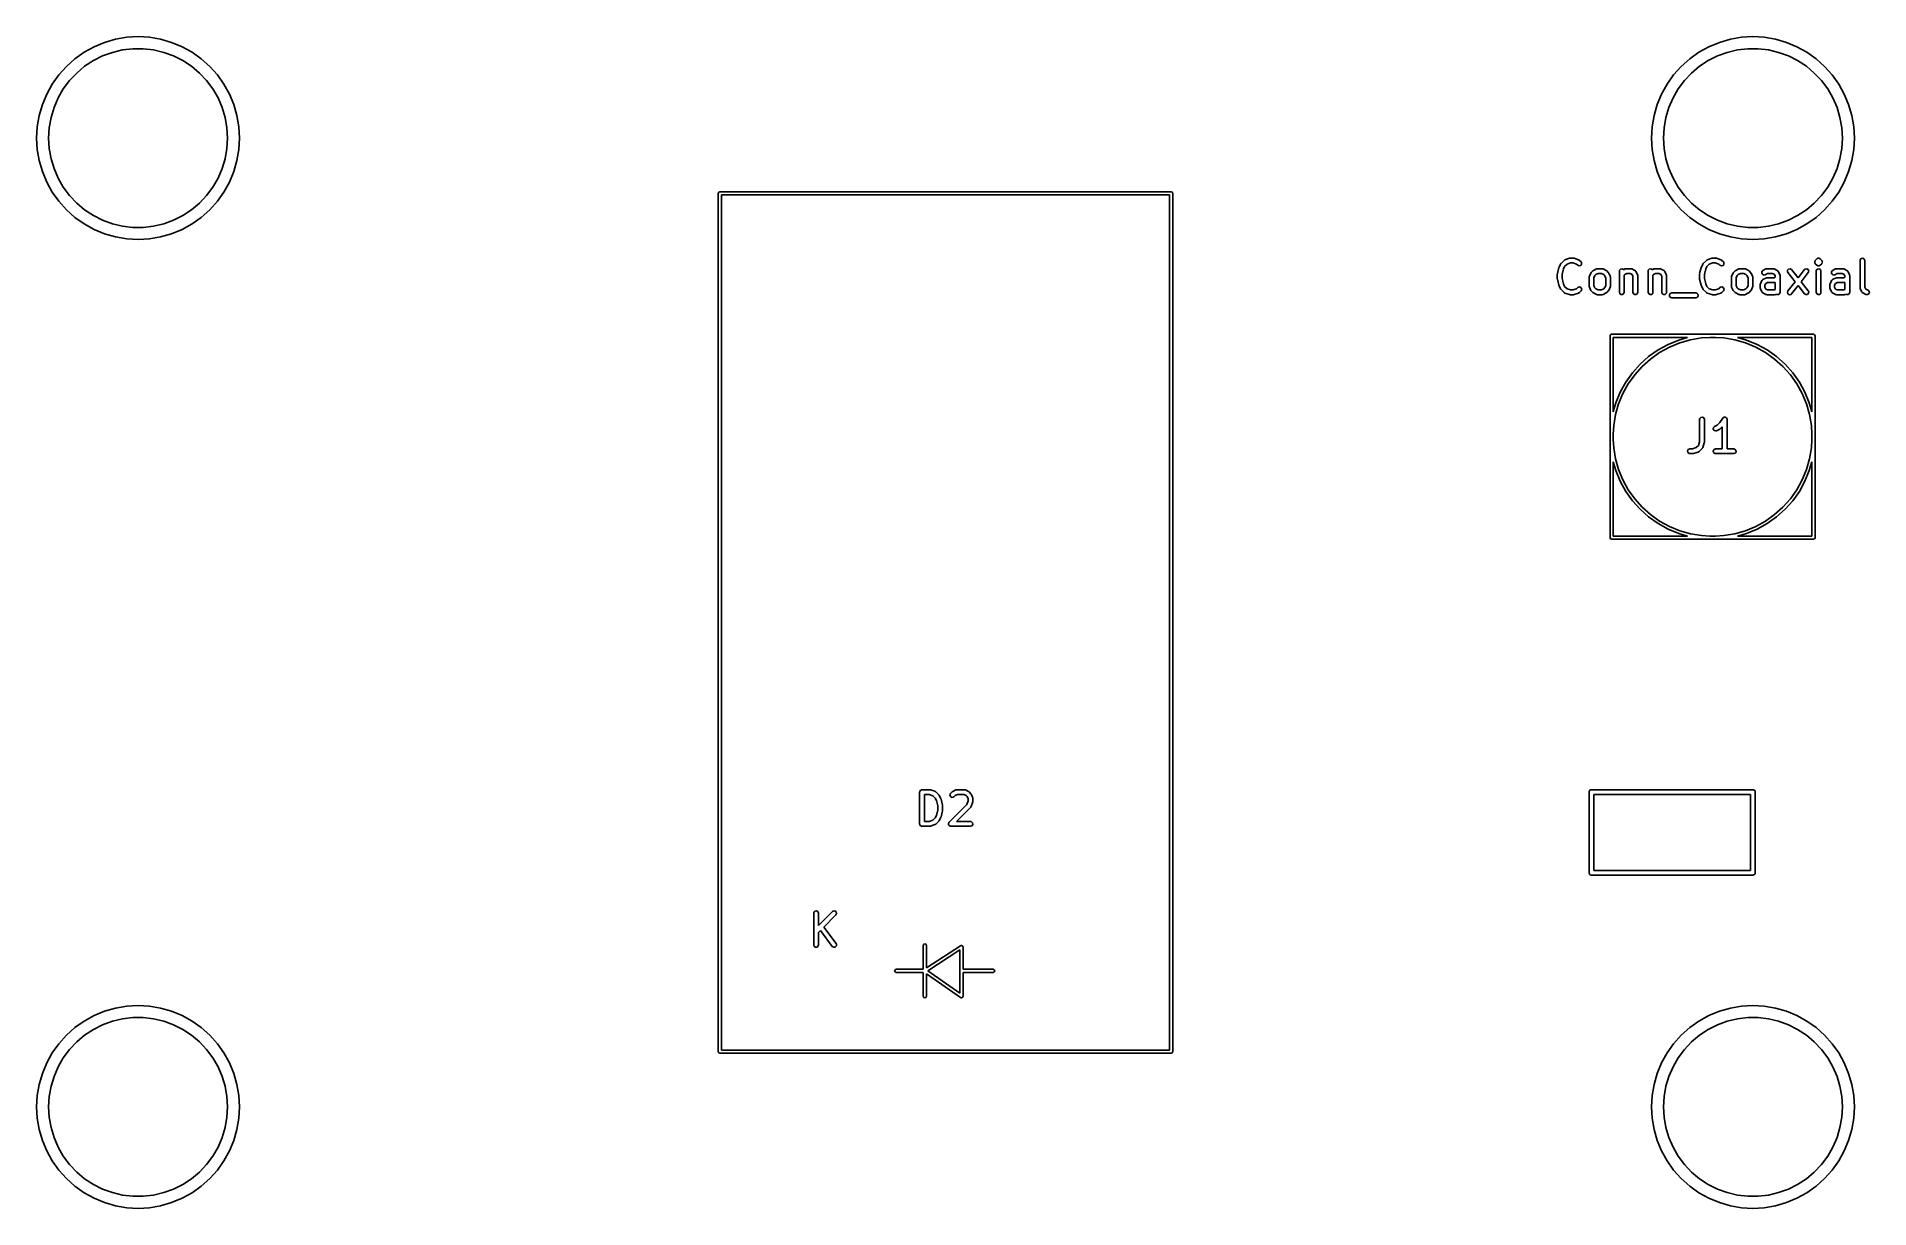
# Model space of a CAD drawing. Extents: x 0.27 to 2.54, y 0.27 to 1.73.
import ezdxf

# ---------------------------------------------------------------- set-up
doc = ezdxf.new("R2010")
doc.units = 0
doc.header["$MEASUREMENT"] = 0
doc.layers.add('BLACK', color=7, linetype='CONTINUOUS')

msp = doc.modelspace()

# ---------------------------------------------------------------- linework, layer by layer
at = {"layer": 'BLACK', "linetype": 'CONTINUOUS'}
for p, q in [((0.385937, 1.72481), (0.4, 1.7256)), ((0.4, 1.7256), (0.414063, 1.72481)), ((2.38594, 1.72481), (2.4, 1.7256)), ((2.4, 1.7256), (2.41406, 1.72481)), ((0.32169, 1.6982), (0.333177, 1.70635)), ((0.333177, 1.70635), (0.345504, 1.71316)), ((0.345504, 1.71316), (0.358517, 1.71855)), ((0.368226, 1.70613), (0.356119, 1.70173)), ((0.358517, 1.71855), (0.372051, 1.72245)), ((0.380762, 1.7091), (0.368226, 1.70613)), ((0.372051, 1.72245), (0.385937, 1.72481)), ((0.393558, 1.7106), (0.380762, 1.7091)), ((0.406442, 1.7106), (0.393558, 1.7106)), ((0.419238, 1.7091), (0.406442, 1.7106)), ((0.414063, 1.72481), (0.427949, 1.72245)), ((0.431774, 1.70613), (0.419238, 1.7091)), ((0.427949, 1.72245), (0.441483, 1.71855)), ((0.443881, 1.70173), (0.431774, 1.70613)), ((0.441483, 1.71855), (0.454496, 1.71316)), ((0.454496, 1.71316), (0.466823, 1.70635)), ((0.466823, 1.70635), (0.47831, 1.6982)), ((2.32169, 1.6982), (2.33318, 1.70635)), ((2.33318, 1.70635), (2.3455, 1.71316)), ((2.3455, 1.71316), (2.35852, 1.71855)), ((2.36823, 1.70613), (2.35612, 1.70173)), ((2.35852, 1.71855), (2.37205, 1.72245)), ((2.38076, 1.7091), (2.36823, 1.70613)), ((2.37205, 1.72245), (2.38594, 1.72481)), ((2.39356, 1.7106), (2.38076, 1.7091)), ((2.40644, 1.7106), (2.39356, 1.7106)), ((2.41924, 1.7091), (2.40644, 1.7106)), ((2.41406, 1.72481), (2.42795, 1.72245)), ((2.43177, 1.70613), (2.41924, 1.7091)), ((2.42795, 1.72245), (2.44148, 1.71855)), ((2.44388, 1.70173), (2.43177, 1.70613)), ((2.44148, 1.71855), (2.4545, 1.71316)), ((2.4545, 1.71316), (2.46682, 1.70635)), ((2.46682, 1.70635), (2.47831, 1.6982)), ((0.301802, 1.67831), (0.311187, 1.68881)), ((0.311187, 1.68881), (0.32169, 1.6982)), ((0.323973, 1.68058), (0.315132, 1.67121)), ((0.333842, 1.68887), (0.323973, 1.68058)), ((0.344606, 1.69594), (0.333842, 1.68887)), ((0.356119, 1.70173), (0.344606, 1.69594)), ((0.455394, 1.69594), (0.443881, 1.70173)), ((0.466158, 1.68887), (0.455394, 1.69594)), ((0.476027, 1.68058), (0.466158, 1.68887)), ((0.484868, 1.67121), (0.476027, 1.68058)), ((0.47831, 1.6982), (0.488813, 1.68881)), ((0.488813, 1.68881), (0.498198, 1.67831)), ((2.3018, 1.67831), (2.31119, 1.68881)), ((2.31119, 1.68881), (2.32169, 1.6982)), ((2.32397, 1.68058), (2.31513, 1.67121)), ((2.33384, 1.68887), (2.32397, 1.68058)), ((2.34461, 1.69594), (2.33384, 1.68887)), ((2.35612, 1.70173), (2.34461, 1.69594)), ((2.45539, 1.69594), (2.44388, 1.70173)), ((2.46616, 1.68887), (2.45539, 1.69594)), ((2.47603, 1.68058), (2.46616, 1.68887)), ((2.48487, 1.67121), (2.47603, 1.68058)), ((2.47831, 1.6982), (2.48881, 1.68881)), ((2.48881, 1.68881), (2.4982, 1.67831)), ((0.286838, 1.6545), (0.293651, 1.66682)), ((0.293651, 1.66682), (0.301802, 1.67831)), ((0.307438, 1.66088), (0.300997, 1.64972)), ((0.315132, 1.67121), (0.307438, 1.66088)), ((0.492562, 1.66088), (0.484868, 1.67121)), ((0.499003, 1.64972), (0.492562, 1.66088)), ((0.498198, 1.67831), (0.506349, 1.66682)), ((0.506349, 1.66682), (0.513162, 1.6545)), ((2.28684, 1.6545), (2.29365, 1.66682)), ((2.29365, 1.66682), (2.3018, 1.67831)), ((2.30744, 1.66088), (2.301, 1.64972)), ((2.31513, 1.67121), (2.30744, 1.66088)), ((2.49256, 1.66088), (2.48487, 1.67121)), ((2.499, 1.64972), (2.49256, 1.66088)), ((2.4982, 1.67831), (2.50635, 1.66682)), ((2.50635, 1.66682), (2.51316, 1.6545)), ((0.277549, 1.62795), (0.281448, 1.64148)), ((0.281448, 1.64148), (0.286838, 1.6545)), ((0.295894, 1.63789), (0.292199, 1.62555)), ((0.300997, 1.64972), (0.295894, 1.63789)), ((0.504106, 1.63789), (0.499003, 1.64972)), ((0.507801, 1.62555), (0.504106, 1.63789)), ((0.513162, 1.6545), (0.518552, 1.64148)), ((0.518552, 1.64148), (0.522451, 1.62795)), ((2.27755, 1.62795), (2.28145, 1.64148)), ((2.28145, 1.64148), (2.28684, 1.6545)), ((2.29589, 1.63789), (2.2922, 1.62555)), ((2.301, 1.64972), (2.29589, 1.63789)), ((2.50411, 1.63789), (2.499, 1.64972)), ((2.5078, 1.62555), (2.50411, 1.63789)), ((2.51316, 1.6545), (2.51855, 1.64148)), ((2.51855, 1.64148), (2.52245, 1.62795)), ((0.2744, 1.6), (0.27519, 1.61406)), ((0.27519, 1.61406), (0.277549, 1.62795)), ((0.289962, 1.61286), (0.289213, 1.6)), ((0.292199, 1.62555), (0.289962, 1.61286)), ((0.510038, 1.61286), (0.507801, 1.62555)), ((0.510787, 1.6), (0.510038, 1.61286)), ((0.522451, 1.62795), (0.52481, 1.61406)), ((0.52481, 1.61406), (0.5256, 1.6)), ((2.2744, 1.6), (2.27519, 1.61406)), ((2.27519, 1.61406), (2.27755, 1.62795)), ((2.28996, 1.61286), (2.28921, 1.6)), ((2.2922, 1.62555), (2.28996, 1.61286)), ((2.51004, 1.61286), (2.5078, 1.62555)), ((2.51079, 1.6), (2.51004, 1.61286)), ((2.52245, 1.62795), (2.52481, 1.61406)), ((2.52481, 1.61406), (2.5256, 1.6)), ((0.27519, 1.58594), (0.2744, 1.6)), ((0.289213, 1.6), (0.289962, 1.58714)), ((0.510038, 1.58714), (0.510787, 1.6)), ((0.5256, 1.6), (0.52481, 1.58594)), ((2.27519, 1.58594), (2.2744, 1.6)), ((2.28921, 1.6), (2.28996, 1.58714)), ((2.51004, 1.58714), (2.51079, 1.6)), ((2.5256, 1.6), (2.52481, 1.58594)), ((0.277549, 1.57205), (0.27519, 1.58594)), ((0.281448, 1.55852), (0.277549, 1.57205)), ((0.289962, 1.58714), (0.292199, 1.57445)), ((0.292199, 1.57445), (0.295894, 1.56211)), ((0.504106, 1.56211), (0.507801, 1.57445)), ((0.507801, 1.57445), (0.510038, 1.58714)), ((0.522451, 1.57205), (0.518552, 1.55852)), ((0.52481, 1.58594), (0.522451, 1.57205)), ((2.27755, 1.57205), (2.27519, 1.58594)), ((2.28145, 1.55852), (2.27755, 1.57205)), ((2.28996, 1.58714), (2.2922, 1.57445)), ((2.2922, 1.57445), (2.29589, 1.56211)), ((2.50411, 1.56211), (2.5078, 1.57445)), ((2.5078, 1.57445), (2.51004, 1.58714)), ((2.52245, 1.57205), (2.51855, 1.55852)), ((2.52481, 1.58594), (2.52245, 1.57205)), ((0.286838, 1.5455), (0.281448, 1.55852)), ((0.293651, 1.53318), (0.286838, 1.5455)), ((0.295894, 1.56211), (0.300997, 1.55028)), ((0.300997, 1.55028), (0.307438, 1.53912)), ((0.492562, 1.53912), (0.499003, 1.55028)), ((0.499003, 1.55028), (0.504106, 1.56211)), ((0.513162, 1.5455), (0.506349, 1.53318)), ((0.518552, 1.55852), (0.513162, 1.5455)), ((2.28684, 1.5455), (2.28145, 1.55852)), ((2.29365, 1.53318), (2.28684, 1.5455)), ((2.29589, 1.56211), (2.301, 1.55028)), ((2.301, 1.55028), (2.30744, 1.53912)), ((2.49256, 1.53912), (2.499, 1.55028)), ((2.499, 1.55028), (2.50411, 1.56211)), ((2.51316, 1.5455), (2.50635, 1.53318)), ((2.51855, 1.55852), (2.51316, 1.5455)), ((0.301802, 1.52169), (0.293651, 1.53318)), ((0.311187, 1.51119), (0.301802, 1.52169)), ((0.307438, 1.53912), (0.315132, 1.52879)), ((0.315132, 1.52879), (0.323973, 1.51942)), ((0.476027, 1.51942), (0.484868, 1.52879)), ((0.484868, 1.52879), (0.492562, 1.53912)), ((0.498198, 1.52169), (0.488813, 1.51119)), ((0.506349, 1.53318), (0.498198, 1.52169)), ((1.1185, 1.5315), (1.11908, 1.53289)), ((1.1185, 0.468504), (1.1185, 1.5315)), ((1.11908, 1.53289), (1.12047, 1.53346)), ((1.12047, 1.53346), (1.67953, 1.53346)), ((1.12244, 1.52953), (1.12244, 0.470472)), ((1.67756, 1.52953), (1.12244, 1.52953)), ((1.67756, 0.470472), (1.67756, 1.52953)), ((1.67953, 1.53346), (1.68092, 1.53289)), ((1.68092, 1.53289), (1.6815, 1.5315)), ((1.6815, 1.5315), (1.6815, 0.468504)), ((2.3018, 1.52169), (2.29365, 1.53318)), ((2.31119, 1.51119), (2.3018, 1.52169)), ((2.30744, 1.53912), (2.31513, 1.52879)), ((2.31513, 1.52879), (2.32397, 1.51942)), ((2.47603, 1.51942), (2.48487, 1.52879)), ((2.48487, 1.52879), (2.49256, 1.53912)), ((2.4982, 1.52169), (2.48881, 1.51119)), ((2.50635, 1.53318), (2.4982, 1.52169)), ((0.32169, 1.5018), (0.311187, 1.51119)), ((0.333177, 1.49365), (0.32169, 1.5018)), ((0.323973, 1.51942), (0.333842, 1.51113)), ((0.333842, 1.51113), (0.344606, 1.50406)), ((0.344606, 1.50406), (0.356119, 1.49827)), ((0.356119, 1.49827), (0.368226, 1.49387)), ((0.431774, 1.49387), (0.443881, 1.49827)), ((0.443881, 1.49827), (0.455394, 1.50406)), ((0.455394, 1.50406), (0.466158, 1.51113)), ((0.466158, 1.51113), (0.476027, 1.51942)), ((0.47831, 1.5018), (0.466823, 1.49365)), ((0.488813, 1.51119), (0.47831, 1.5018)), ((2.32169, 1.5018), (2.31119, 1.51119)), ((2.33318, 1.49365), (2.32169, 1.5018)), ((2.32397, 1.51942), (2.33384, 1.51113)), ((2.33384, 1.51113), (2.34461, 1.50406)), ((2.34461, 1.50406), (2.35612, 1.49827)), ((2.35612, 1.49827), (2.36823, 1.49387)), ((2.43177, 1.49387), (2.44388, 1.49827)), ((2.44388, 1.49827), (2.45539, 1.50406)), ((2.45539, 1.50406), (2.46616, 1.51113)), ((2.46616, 1.51113), (2.47603, 1.51942)), ((2.47831, 1.5018), (2.46682, 1.49365)), ((2.48881, 1.51119), (2.47831, 1.5018)), ((0.345504, 1.48684), (0.333177, 1.49365)), ((0.358517, 1.48145), (0.345504, 1.48684)), ((0.372051, 1.47755), (0.358517, 1.48145)), ((0.368226, 1.49387), (0.380762, 1.4909)), ((0.385937, 1.47519), (0.372051, 1.47755)), ((0.380762, 1.4909), (0.393558, 1.4894)), ((0.393558, 1.4894), (0.406442, 1.4894)), ((0.406442, 1.4894), (0.419238, 1.4909)), ((0.427949, 1.47755), (0.414063, 1.47519)), ((0.419238, 1.4909), (0.431774, 1.49387)), ((0.441483, 1.48145), (0.427949, 1.47755)), ((0.454496, 1.48684), (0.441483, 1.48145)), ((0.466823, 1.49365), (0.454496, 1.48684)), ((2.3455, 1.48684), (2.33318, 1.49365)), ((2.35852, 1.48145), (2.3455, 1.48684)), ((2.37205, 1.47755), (2.35852, 1.48145)), ((2.36823, 1.49387), (2.38076, 1.4909)), ((2.38594, 1.47519), (2.37205, 1.47755)), ((2.38076, 1.4909), (2.39356, 1.4894)), ((2.39356, 1.4894), (2.40644, 1.4894)), ((2.40644, 1.4894), (2.41924, 1.4909)), ((2.42795, 1.47755), (2.41406, 1.47519)), ((2.41924, 1.4909), (2.43177, 1.49387)), ((2.44148, 1.48145), (2.42795, 1.47755)), ((2.4545, 1.48684), (2.44148, 1.48145)), ((2.46682, 1.49365), (2.4545, 1.48684)), ((0.4, 1.4744), (0.385937, 1.47519)), ((0.414063, 1.47519), (0.4, 1.4744)), ((2.4, 1.4744), (2.38594, 1.47519)), ((2.41406, 1.47519), (2.4, 1.4744)), ((2.1577, 1.43144), (2.1578, 1.43202)), ((2.1577, 1.42582), (2.1577, 1.43144)), ((2.15778, 1.43216), (2.15966, 1.43966)), ((2.1578, 1.43202), (2.15778, 1.43216)), ((2.15966, 1.43966), (2.15987, 1.44012)), ((2.15987, 1.44012), (2.15988, 1.44026)), ((2.15988, 1.44026), (2.16176, 1.44401)), ((2.16176, 1.44401), (2.16228, 1.44472)), ((2.16228, 1.44472), (2.16231, 1.44478)), ((2.16231, 1.44478), (2.16606, 1.44853)), ((2.16531, 1.43791), (2.1636, 1.43108)), ((2.1636, 1.43108), (2.1636, 1.42618)), ((2.16682, 1.44094), (2.16531, 1.43791)), ((2.16606, 1.44853), (2.1669, 1.44912)), ((2.16974, 1.44386), (2.16682, 1.44094)), ((2.1669, 1.44912), (2.16708, 1.44913)), ((2.16708, 1.44913), (2.16721, 1.44924)), ((2.16721, 1.44924), (2.17284, 1.45112)), ((2.17425, 1.44536), (2.16974, 1.44386)), ((2.17284, 1.45112), (2.17371, 1.45124)), ((2.17371, 1.45124), (2.17377, 1.45127)), ((2.17377, 1.45127), (2.17752, 1.45127)), ((2.17704, 1.44536), (2.17425, 1.44536)), ((2.18155, 1.44386), (2.17704, 1.44536)), ((2.17752, 1.45127), (2.17839, 1.45111)), ((2.17839, 1.45111), (2.17846, 1.45112)), ((2.17846, 1.45112), (2.18408, 1.44924)), ((2.18293, 1.44248), (2.18155, 1.44386)), ((2.18476, 1.44162), (2.18293, 1.44248)), ((2.18408, 1.44924), (2.18498, 1.44875)), ((2.18671, 1.44215), (2.18476, 1.44162)), ((2.18498, 1.44875), (2.18507, 1.4486)), ((2.18507, 1.4486), (2.18523, 1.44853)), ((2.18523, 1.44853), (2.18711, 1.44665)), ((2.18787, 1.4438), (2.18671, 1.44215)), ((2.18711, 1.44665), (2.1877, 1.44581)), ((2.1877, 1.44581), (2.18787, 1.4438)), ((2.19738, 1.42901), (2.19925, 1.43276)), ((2.19925, 1.43276), (2.19978, 1.43347)), ((2.19978, 1.43347), (2.19981, 1.43353)), ((2.19981, 1.43353), (2.20168, 1.4354)), ((2.20168, 1.4354), (2.2024, 1.43591)), ((2.2024, 1.43591), (2.20245, 1.43596)), ((2.20245, 1.43596), (2.2062, 1.43783)), ((2.20552, 1.43089), (2.20432, 1.42969)), ((2.20821, 1.43224), (2.20552, 1.43089)), ((2.2062, 1.43783), (2.20718, 1.43812)), ((2.20718, 1.43812), (2.20735, 1.43808)), ((2.20735, 1.43808), (2.20752, 1.43814)), ((2.20752, 1.43814), (2.21314, 1.43814)), ((2.21245, 1.43224), (2.20821, 1.43224)), ((2.21514, 1.43089), (2.21245, 1.43224)), ((2.21314, 1.43814), (2.21415, 1.43797)), ((2.21415, 1.43797), (2.21429, 1.43785)), ((2.21429, 1.43785), (2.21446, 1.43783)), ((2.21446, 1.43783), (2.21821, 1.43596)), ((2.21634, 1.42969), (2.21514, 1.43089)), ((2.21821, 1.43596), (2.21892, 1.43543)), ((2.21892, 1.43543), (2.21898, 1.4354)), ((2.21898, 1.4354), (2.22085, 1.43353)), ((2.22085, 1.43353), (2.22136, 1.43281)), ((2.22136, 1.43281), (2.22141, 1.43276)), ((2.22141, 1.43276), (2.22328, 1.42901)), ((2.23456, 1.43519), (2.23474, 1.4362)), ((2.23456, 1.40894), (2.23456, 1.43519)), ((2.23474, 1.4362), (2.23604, 1.43775)), ((2.23604, 1.43775), (2.23803, 1.4381)), ((2.23803, 1.4381), (2.23978, 1.43709)), ((2.23978, 1.43709), (2.23986, 1.43685)), ((2.23986, 1.43685), (2.24182, 1.43783)), ((2.24114, 1.43089), (2.24047, 1.43022)), ((2.24047, 1.43022), (2.24047, 1.40894)), ((2.24384, 1.43224), (2.24114, 1.43089)), ((2.24182, 1.43783), (2.2428, 1.43812)), ((2.2428, 1.43812), (2.24297, 1.43808)), ((2.24297, 1.43808), (2.24314, 1.43814)), ((2.24314, 1.43814), (2.24876, 1.43814)), ((2.24807, 1.43224), (2.24384, 1.43224)), ((2.25031, 1.43112), (2.24807, 1.43224)), ((2.24876, 1.43814), (2.24977, 1.43797)), ((2.24977, 1.43797), (2.24991, 1.43785)), ((2.24991, 1.43785), (2.25008, 1.43783)), ((2.25008, 1.43783), (2.25383, 1.43596)), ((2.25143, 1.42887), (2.25031, 1.43112)), ((2.25383, 1.43596), (2.25466, 1.43535)), ((2.25466, 1.43535), (2.25483, 1.43494)), ((2.25483, 1.43494), (2.25515, 1.43464)), ((2.25515, 1.43464), (2.25703, 1.43089)), ((2.25703, 1.43089), (2.25732, 1.4299)), ((2.27018, 1.43519), (2.27036, 1.4362)), ((2.27018, 1.40894), (2.27018, 1.43519)), ((2.27036, 1.4362), (2.27166, 1.43775)), ((2.27166, 1.43775), (2.27365, 1.4381)), ((2.27365, 1.4381), (2.2754, 1.43709)), ((2.2754, 1.43709), (2.27548, 1.43685)), ((2.27548, 1.43685), (2.27744, 1.43783)), ((2.27676, 1.43089), (2.27609, 1.43022)), ((2.27609, 1.43022), (2.27609, 1.40894)), ((2.27946, 1.43224), (2.27676, 1.43089)), ((2.27744, 1.43783), (2.27842, 1.43812)), ((2.27842, 1.43812), (2.27859, 1.43808)), ((2.27859, 1.43808), (2.27876, 1.43814)), ((2.27876, 1.43814), (2.28438, 1.43814)), ((2.28369, 1.43224), (2.27946, 1.43224)), ((2.28593, 1.43112), (2.28369, 1.43224)), ((2.28438, 1.43814), (2.28539, 1.43797)), ((2.28539, 1.43797), (2.28553, 1.43785)), ((2.28553, 1.43785), (2.2857, 1.43783)), ((2.2857, 1.43783), (2.28945, 1.43596)), ((2.28705, 1.42887), (2.28593, 1.43112)), ((2.28945, 1.43596), (2.29028, 1.43535)), ((2.29028, 1.43535), (2.29045, 1.43494)), ((2.29045, 1.43494), (2.29077, 1.43464)), ((2.29077, 1.43464), (2.29265, 1.43089)), ((2.29265, 1.43089), (2.29294, 1.4299)), ((2.33392, 1.43144), (2.33403, 1.43202)), ((2.33392, 1.42582), (2.33392, 1.43144)), ((2.33401, 1.43216), (2.33589, 1.43966)), ((2.33403, 1.43202), (2.33401, 1.43216)), ((2.33589, 1.43966), (2.33609, 1.44012)), ((2.33609, 1.44012), (2.33611, 1.44026)), ((2.33611, 1.44026), (2.33799, 1.44401)), ((2.33799, 1.44401), (2.33851, 1.44472)), ((2.33851, 1.44472), (2.33854, 1.44478)), ((2.33854, 1.44478), (2.34229, 1.44853)), ((2.34154, 1.43791), (2.33983, 1.43108)), ((2.33983, 1.43108), (2.33983, 1.42618)), ((2.34305, 1.44094), (2.34154, 1.43791)), ((2.34229, 1.44853), (2.34313, 1.44912)), ((2.34597, 1.44386), (2.34305, 1.44094)), ((2.34313, 1.44912), (2.3433, 1.44913)), ((2.3433, 1.44913), (2.34344, 1.44924)), ((2.34344, 1.44924), (2.34907, 1.45112)), ((2.35048, 1.44536), (2.34597, 1.44386)), ((2.34907, 1.45112), (2.34994, 1.45124)), ((2.34994, 1.45124), (2.35, 1.45127)), ((2.35, 1.45127), (2.35375, 1.45127)), ((2.35327, 1.44536), (2.35048, 1.44536)), ((2.35778, 1.44386), (2.35327, 1.44536)), ((2.35375, 1.45127), (2.35462, 1.45111)), ((2.35462, 1.45111), (2.35468, 1.45112)), ((2.35468, 1.45112), (2.36031, 1.44924)), ((2.35916, 1.44248), (2.35778, 1.44386)), ((2.36099, 1.44162), (2.35916, 1.44248)), ((2.36031, 1.44924), (2.36121, 1.44875)), ((2.36294, 1.44215), (2.36099, 1.44162)), ((2.36121, 1.44875), (2.3613, 1.4486)), ((2.3613, 1.4486), (2.36146, 1.44853)), ((2.36146, 1.44853), (2.36334, 1.44665)), ((2.3641, 1.4438), (2.36294, 1.44215)), ((2.36334, 1.44665), (2.36392, 1.44581)), ((2.36392, 1.44581), (2.3641, 1.4438)), ((2.37361, 1.42901), (2.37548, 1.43276)), ((2.37548, 1.43276), (2.37601, 1.43347)), ((2.37601, 1.43347), (2.37603, 1.43353)), ((2.37603, 1.43353), (2.37791, 1.4354)), ((2.37791, 1.4354), (2.37863, 1.43591)), ((2.37863, 1.43591), (2.37868, 1.43596)), ((2.37868, 1.43596), (2.38243, 1.43783)), ((2.38175, 1.43089), (2.38055, 1.42969)), ((2.38444, 1.43224), (2.38175, 1.43089)), ((2.38243, 1.43783), (2.38341, 1.43812)), ((2.38341, 1.43812), (2.38358, 1.43808)), ((2.38358, 1.43808), (2.38375, 1.43814)), ((2.38375, 1.43814), (2.38937, 1.43814)), ((2.38867, 1.43224), (2.38444, 1.43224)), ((2.39137, 1.43089), (2.38867, 1.43224)), ((2.38937, 1.43814), (2.39038, 1.43797)), ((2.39038, 1.43797), (2.39052, 1.43785)), ((2.39052, 1.43785), (2.39069, 1.43783)), ((2.39069, 1.43783), (2.39444, 1.43596)), ((2.39257, 1.42969), (2.39137, 1.43089)), ((2.39444, 1.43596), (2.39515, 1.43543)), ((2.39515, 1.43543), (2.39521, 1.4354)), ((2.39521, 1.4354), (2.39708, 1.43353)), ((2.39708, 1.43353), (2.39759, 1.43281)), ((2.39759, 1.43281), (2.39764, 1.43276)), ((2.39764, 1.43276), (2.39951, 1.42901)), ((2.41091, 1.43247), (2.41103, 1.43449)), ((2.41212, 1.43085), (2.41091, 1.43247)), ((2.41103, 1.43449), (2.41242, 1.43596)), ((2.41408, 1.43038), (2.41212, 1.43085)), ((2.41242, 1.43596), (2.41617, 1.43783)), ((2.41506, 1.43068), (2.41408, 1.43038)), ((2.41819, 1.43224), (2.41506, 1.43068)), ((2.41617, 1.43783), (2.41715, 1.43812)), ((2.41715, 1.43812), (2.41733, 1.43808)), ((2.41733, 1.43808), (2.41749, 1.43814)), ((2.41749, 1.43814), (2.42499, 1.43814)), ((2.42429, 1.43224), (2.41819, 1.43224)), ((2.42654, 1.43112), (2.42429, 1.43224)), ((2.42499, 1.43814), (2.426, 1.43797)), ((2.426, 1.43797), (2.42614, 1.43785)), ((2.42614, 1.43785), (2.42631, 1.43783)), ((2.42631, 1.43783), (2.43006, 1.43596)), ((2.42766, 1.42887), (2.42654, 1.43112)), ((2.43006, 1.43596), (2.43088, 1.43535)), ((2.43088, 1.43535), (2.43106, 1.43494)), ((2.43106, 1.43494), (2.43138, 1.43464)), ((2.43138, 1.43464), (2.43326, 1.43089)), ((2.43326, 1.43089), (2.43355, 1.4299)), ((2.44281, 1.43427), (2.44287, 1.43629)), ((2.44329, 1.43337), (2.44281, 1.43427)), ((2.44287, 1.43629), (2.44422, 1.43779)), ((2.45217, 1.42207), (2.44329, 1.43337)), ((2.44422, 1.43779), (2.44622, 1.43808)), ((2.44622, 1.43808), (2.44793, 1.43702)), ((2.44793, 1.43702), (2.45592, 1.42685)), ((2.45592, 1.42685), (2.46391, 1.43702)), ((2.46856, 1.43337), (2.45968, 1.42207)), ((2.46391, 1.43702), (2.46468, 1.4377)), ((2.46468, 1.4377), (2.46665, 1.43811)), ((2.46665, 1.43811), (2.46844, 1.43716)), ((2.46844, 1.43716), (2.46919, 1.43529)), ((2.46919, 1.43529), (2.46856, 1.43337)), ((2.47642, 1.4467), (2.47653, 1.44694)), ((2.47662, 1.44596), (2.47642, 1.4467)), ((2.47651, 1.4472), (2.47695, 1.44783)), ((2.47653, 1.44694), (2.47651, 1.4472)), ((2.47668, 1.44519), (2.47662, 1.44596)), ((2.47691, 1.44487), (2.47668, 1.44519)), ((2.47694, 1.44475), (2.47691, 1.44487)), ((2.47705, 1.44467), (2.47694, 1.44475)), ((2.47695, 1.44783), (2.47727, 1.44853)), ((2.47727, 1.44435), (2.47705, 1.44467)), ((2.47727, 1.44853), (2.47915, 1.4504)), ((2.47915, 1.44248), (2.47727, 1.44435)), ((2.47828, 1.43519), (2.47846, 1.4362)), ((2.47828, 1.40894), (2.47828, 1.43519)), ((2.47846, 1.4362), (2.47976, 1.43775)), ((2.47915, 1.4504), (2.47946, 1.45063)), ((2.47984, 1.44215), (2.47915, 1.44248)), ((2.47946, 1.45063), (2.47954, 1.45073)), ((2.47954, 1.45073), (2.47967, 1.45077)), ((2.47967, 1.45077), (2.47976, 1.45087)), ((2.47967, 1.45077), (2.47967, 1.45077)), ((2.47976, 1.45087), (2.47984, 1.45089)), ((2.47976, 1.43775), (2.48175, 1.4381)), ((2.47984, 1.45089), (2.47999, 1.45099)), ((2.48047, 1.44171), (2.47984, 1.44215)), ((2.47999, 1.45099), (2.48075, 1.45106)), ((2.4806, 1.44172), (2.48047, 1.44171)), ((2.48072, 1.44166), (2.4806, 1.44172)), ((2.48085, 1.44168), (2.48072, 1.44166)), ((2.48075, 1.45106), (2.48149, 1.45126)), ((2.48098, 1.44162), (2.48085, 1.44168)), ((2.48172, 1.44182), (2.48098, 1.44162)), ((2.48149, 1.45126), (2.48161, 1.4512)), ((2.48161, 1.4512), (2.48175, 1.45122)), ((2.48248, 1.44189), (2.48172, 1.44182)), ((2.48175, 1.45122), (2.48186, 1.45115)), ((2.48175, 1.4381), (2.4835, 1.43709)), ((2.48186, 1.45115), (2.482, 1.45117)), ((2.482, 1.45117), (2.48263, 1.45073)), ((2.48263, 1.44199), (2.48248, 1.44189)), ((2.48263, 1.45073), (2.48332, 1.4504)), ((2.48271, 1.44201), (2.48263, 1.44199)), ((2.48279, 1.44211), (2.48271, 1.44201)), ((2.4828, 1.44211), (2.48279, 1.44211)), ((2.48293, 1.44215), (2.4828, 1.44211)), ((2.483, 1.44225), (2.48293, 1.44215)), ((2.48332, 1.44248), (2.483, 1.44225)), ((2.48332, 1.4504), (2.4852, 1.44853)), ((2.4852, 1.44435), (2.48332, 1.44248)), ((2.4835, 1.43709), (2.48419, 1.43519)), ((2.48419, 1.43519), (2.48419, 1.40894)), ((2.4852, 1.44853), (2.48542, 1.44821)), ((2.48552, 1.44505), (2.4852, 1.44435)), ((2.48542, 1.44821), (2.48553, 1.44813)), ((2.48596, 1.44568), (2.48552, 1.44505)), ((2.48553, 1.44813), (2.48556, 1.44801)), ((2.48556, 1.44801), (2.48578, 1.44769)), ((2.48578, 1.44769), (2.48585, 1.44692)), ((2.48585, 1.44692), (2.48605, 1.44618)), ((2.48605, 1.44618), (2.48594, 1.44594)), ((2.48594, 1.44594), (2.48596, 1.44568)), ((2.49715, 1.43247), (2.49727, 1.43449)), ((2.49835, 1.43085), (2.49715, 1.43247)), ((2.49727, 1.43449), (2.49866, 1.43596)), ((2.50032, 1.43038), (2.49835, 1.43085)), ((2.49866, 1.43596), (2.50241, 1.43783)), ((2.5013, 1.43068), (2.50032, 1.43038)), ((2.50443, 1.43224), (2.5013, 1.43068)), ((2.50241, 1.43783), (2.50339, 1.43812)), ((2.50339, 1.43812), (2.50356, 1.43808)), ((2.50356, 1.43808), (2.50373, 1.43814)), ((2.50373, 1.43814), (2.51123, 1.43814)), ((2.51053, 1.43224), (2.50443, 1.43224)), ((2.51278, 1.43112), (2.51053, 1.43224)), ((2.51123, 1.43814), (2.51224, 1.43797)), ((2.51224, 1.43797), (2.51238, 1.43785)), ((2.51238, 1.43785), (2.51255, 1.43783)), ((2.51255, 1.43783), (2.5163, 1.43596)), ((2.5139, 1.42887), (2.51278, 1.43112)), ((2.5163, 1.43596), (2.51712, 1.43535)), ((2.51712, 1.43535), (2.5173, 1.43494)), ((2.5173, 1.43494), (2.51762, 1.43464)), ((2.51762, 1.43464), (2.5195, 1.43089)), ((2.5195, 1.43089), (2.51979, 1.4299)), ((2.53265, 1.44831), (2.53283, 1.44932)), ((2.53265, 1.41457), (2.53265, 1.44831)), ((2.53283, 1.44932), (2.53413, 1.45087)), ((2.53413, 1.45087), (2.53611, 1.45122)), ((2.53611, 1.45122), (2.53786, 1.45021)), ((2.53786, 1.45021), (2.53855, 1.44831)), ((2.53855, 1.44831), (2.53855, 1.41527)), ((2.15774, 1.42569), (2.1577, 1.42582)), ((2.15778, 1.4251), (2.15774, 1.42569)), ((2.15966, 1.4176), (2.15778, 1.4251)), ((2.15974, 1.41749), (2.15966, 1.4176)), ((2.15988, 1.417), (2.15974, 1.41749)), ((2.16176, 1.41325), (2.15988, 1.417)), ((2.1618, 1.4132), (2.16176, 1.41325)), ((2.16231, 1.41248), (2.1618, 1.4132)), ((2.16606, 1.40873), (2.16231, 1.41248)), ((2.1636, 1.42618), (2.16531, 1.41935)), ((2.16531, 1.41935), (2.16682, 1.41632)), ((2.16622, 1.40866), (2.16606, 1.40873)), ((2.16631, 1.40851), (2.16622, 1.40866)), ((2.16721, 1.40802), (2.16631, 1.40851)), ((2.16682, 1.41632), (2.16974, 1.4134)), ((2.17284, 1.40614), (2.16721, 1.40802)), ((2.16974, 1.4134), (2.17425, 1.4119)), ((2.17425, 1.4119), (2.17704, 1.4119)), ((2.17704, 1.4119), (2.18155, 1.4134)), ((2.18408, 1.40802), (2.17846, 1.40614)), ((2.18155, 1.4134), (2.18293, 1.41478)), ((2.18293, 1.41478), (2.18377, 1.41537)), ((2.18377, 1.41537), (2.18578, 1.41555)), ((2.18422, 1.40813), (2.18408, 1.40802)), ((2.18439, 1.40814), (2.18422, 1.40813)), ((2.18523, 1.40873), (2.18439, 1.40814)), ((2.18711, 1.41061), (2.18523, 1.40873)), ((2.18578, 1.41555), (2.18744, 1.41439)), ((2.18796, 1.41244), (2.18711, 1.41061)), ((2.18744, 1.41439), (2.18796, 1.41244)), ((2.19707, 1.42769), (2.19724, 1.4287)), ((2.19707, 1.41644), (2.19707, 1.42769)), ((2.19713, 1.41628), (2.19707, 1.41644)), ((2.19709, 1.41611), (2.19713, 1.41628)), ((2.19738, 1.41512), (2.19709, 1.41611)), ((2.19724, 1.4287), (2.19736, 1.42884)), ((2.19736, 1.42884), (2.19738, 1.42901)), ((2.19925, 1.41137), (2.19738, 1.41512)), ((2.1993, 1.41133), (2.19925, 1.41137)), ((2.19981, 1.41061), (2.1993, 1.41133)), ((2.20168, 1.40873), (2.19981, 1.41061)), ((2.20174, 1.4087), (2.20168, 1.40873)), ((2.20245, 1.40818), (2.20174, 1.4087)), ((2.2062, 1.4063), (2.20245, 1.40818)), ((2.20432, 1.42969), (2.20297, 1.42699)), ((2.20297, 1.42699), (2.20297, 1.41714)), ((2.20297, 1.41714), (2.20432, 1.41444)), ((2.20432, 1.41444), (2.20552, 1.41325)), ((2.20552, 1.41325), (2.20821, 1.4119)), ((2.20821, 1.4119), (2.21245, 1.4119)), ((2.21245, 1.4119), (2.21514, 1.41325)), ((2.21821, 1.40818), (2.21446, 1.4063)), ((2.21514, 1.41325), (2.21634, 1.41444)), ((2.21769, 1.42699), (2.21634, 1.42969)), ((2.21634, 1.41444), (2.21769, 1.41714)), ((2.21769, 1.41714), (2.21769, 1.42699)), ((2.21826, 1.40822), (2.21821, 1.40818)), ((2.21898, 1.40873), (2.21826, 1.40822)), ((2.22085, 1.41061), (2.21898, 1.40873)), ((2.22088, 1.41066), (2.22085, 1.41061)), ((2.22141, 1.41137), (2.22088, 1.41066)), ((2.22328, 1.41512), (2.22141, 1.41137)), ((2.22328, 1.42901), (2.22357, 1.42803)), ((2.2233, 1.4153), (2.22328, 1.41512)), ((2.22342, 1.41543), (2.2233, 1.4153)), ((2.22359, 1.41644), (2.22342, 1.41543)), ((2.22357, 1.42803), (2.22353, 1.42786)), ((2.22353, 1.42786), (2.22359, 1.42769)), ((2.22359, 1.42769), (2.22359, 1.41644)), ((2.23525, 1.40705), (2.23456, 1.40894)), ((2.24029, 1.40793), (2.23899, 1.40639)), ((2.24047, 1.40894), (2.24029, 1.40793)), ((2.25143, 1.40894), (2.25143, 1.42887)), ((2.25212, 1.40705), (2.25143, 1.40894)), ((2.25716, 1.40793), (2.25586, 1.40639)), ((2.25734, 1.40894), (2.25716, 1.40793)), ((2.25732, 1.4299), (2.25728, 1.42973)), ((2.25728, 1.42973), (2.25734, 1.42957)), ((2.25734, 1.42957), (2.25734, 1.40894)), ((2.27087, 1.40705), (2.27018, 1.40894)), ((2.27591, 1.40793), (2.27461, 1.40639)), ((2.27609, 1.40894), (2.27591, 1.40793)), ((2.28705, 1.40894), (2.28705, 1.42887)), ((2.28775, 1.40705), (2.28705, 1.40894)), ((2.29278, 1.40793), (2.29148, 1.40639)), ((2.29296, 1.40894), (2.29278, 1.40793)), ((2.29294, 1.4299), (2.2929, 1.42973)), ((2.2929, 1.42973), (2.29296, 1.42957)), ((2.29296, 1.42957), (2.29296, 1.40894)), ((2.29647, 1.40571), (2.29748, 1.40746)), ((2.29748, 1.40746), (2.29938, 1.40815)), ((2.29938, 1.40815), (2.32938, 1.40815)), ((2.32938, 1.40815), (2.33039, 1.40797)), ((2.33039, 1.40797), (2.33193, 1.40667)), ((2.33397, 1.42569), (2.33392, 1.42582)), ((2.33401, 1.4251), (2.33397, 1.42569)), ((2.33589, 1.4176), (2.33401, 1.4251)), ((2.33597, 1.41749), (2.33589, 1.4176)), ((2.33611, 1.417), (2.33597, 1.41749)), ((2.33799, 1.41325), (2.33611, 1.417)), ((2.33803, 1.4132), (2.33799, 1.41325)), ((2.33854, 1.41248), (2.33803, 1.4132)), ((2.34229, 1.40873), (2.33854, 1.41248)), ((2.33983, 1.42618), (2.34154, 1.41935)), ((2.34154, 1.41935), (2.34305, 1.41632)), ((2.34245, 1.40866), (2.34229, 1.40873)), ((2.34254, 1.40851), (2.34245, 1.40866)), ((2.34344, 1.40802), (2.34254, 1.40851)), ((2.34305, 1.41632), (2.34597, 1.4134)), ((2.34907, 1.40614), (2.34344, 1.40802)), ((2.34597, 1.4134), (2.35048, 1.4119)), ((2.35048, 1.4119), (2.35327, 1.4119)), ((2.35327, 1.4119), (2.35778, 1.4134)), ((2.36031, 1.40802), (2.35468, 1.40614)), ((2.35778, 1.4134), (2.35916, 1.41478)), ((2.35916, 1.41478), (2.36, 1.41537)), ((2.36, 1.41537), (2.36201, 1.41555)), ((2.36045, 1.40813), (2.36031, 1.40802)), ((2.36062, 1.40814), (2.36045, 1.40813)), ((2.36146, 1.40873), (2.36062, 1.40814)), ((2.36334, 1.41061), (2.36146, 1.40873)), ((2.36201, 1.41555), (2.36367, 1.41439)), ((2.36419, 1.41244), (2.36334, 1.41061)), ((2.36367, 1.41439), (2.36419, 1.41244)), ((2.37329, 1.42769), (2.37347, 1.4287)), ((2.37329, 1.41644), (2.37329, 1.42769)), ((2.37335, 1.41628), (2.37329, 1.41644)), ((2.37331, 1.41611), (2.37335, 1.41628)), ((2.37361, 1.41512), (2.37331, 1.41611)), ((2.37347, 1.4287), (2.37359, 1.42884)), ((2.37359, 1.42884), (2.37361, 1.42901)), ((2.37548, 1.41137), (2.37361, 1.41512)), ((2.37553, 1.41133), (2.37548, 1.41137)), ((2.37603, 1.41061), (2.37553, 1.41133)), ((2.37791, 1.40873), (2.37603, 1.41061)), ((2.37797, 1.4087), (2.37791, 1.40873)), ((2.37868, 1.40818), (2.37797, 1.4087)), ((2.38243, 1.4063), (2.37868, 1.40818)), ((2.38055, 1.42969), (2.3792, 1.42699)), ((2.3792, 1.42699), (2.3792, 1.41714)), ((2.3792, 1.41714), (2.38055, 1.41444)), ((2.38055, 1.41444), (2.38175, 1.41325)), ((2.38175, 1.41325), (2.38444, 1.4119)), ((2.38444, 1.4119), (2.38867, 1.4119)), ((2.38867, 1.4119), (2.39137, 1.41325)), ((2.39444, 1.40818), (2.39069, 1.4063)), ((2.39137, 1.41325), (2.39257, 1.41444)), ((2.39392, 1.42699), (2.39257, 1.42969)), ((2.39257, 1.41444), (2.39392, 1.41714)), ((2.39392, 1.41714), (2.39392, 1.42699)), ((2.39448, 1.40822), (2.39444, 1.40818)), ((2.39521, 1.40873), (2.39448, 1.40822)), ((2.39708, 1.41061), (2.39521, 1.40873)), ((2.39711, 1.41066), (2.39708, 1.41061)), ((2.39764, 1.41137), (2.39711, 1.41066)), ((2.39951, 1.41512), (2.39764, 1.41137)), ((2.39951, 1.42901), (2.3998, 1.42803)), ((2.39953, 1.4153), (2.39951, 1.41512)), ((2.39964, 1.41543), (2.39953, 1.4153)), ((2.39982, 1.41644), (2.39964, 1.41543)), ((2.3998, 1.42803), (2.39976, 1.42786)), ((2.39976, 1.42786), (2.39982, 1.42769)), ((2.39982, 1.42769), (2.39982, 1.41644)), ((2.40891, 1.41832), (2.40909, 1.41933)), ((2.40891, 1.41457), (2.40891, 1.41832)), ((2.40897, 1.4144), (2.40891, 1.41457)), ((2.40893, 1.41423), (2.40897, 1.4144)), ((2.40923, 1.41325), (2.40893, 1.41423)), ((2.40909, 1.41933), (2.40921, 1.41946)), ((2.40921, 1.41946), (2.40923, 1.41964)), ((2.40923, 1.41964), (2.4111, 1.42339)), ((2.4111, 1.4095), (2.40923, 1.41325)), ((2.4111, 1.42339), (2.41171, 1.42421)), ((2.41142, 1.40919), (2.4111, 1.4095)), ((2.4116, 1.40879), (2.41142, 1.40919)), ((2.41242, 1.40818), (2.4116, 1.40879)), ((2.41171, 1.42421), (2.41212, 1.42439)), ((2.41212, 1.42439), (2.41242, 1.42471)), ((2.41242, 1.42471), (2.41617, 1.42658)), ((2.41617, 1.4063), (2.41242, 1.40818)), ((2.41594, 1.41987), (2.41482, 1.41762)), ((2.41482, 1.41762), (2.41482, 1.41527)), ((2.41482, 1.41527), (2.41594, 1.41302)), ((2.41819, 1.42099), (2.41594, 1.41987)), ((2.41594, 1.41302), (2.41819, 1.4119)), ((2.41617, 1.42658), (2.41715, 1.42688)), ((2.41715, 1.42688), (2.41733, 1.42683)), ((2.41733, 1.42683), (2.41749, 1.4269)), ((2.41749, 1.4269), (2.42617, 1.4269)), ((2.42687, 1.42099), (2.41819, 1.42099)), ((2.41819, 1.4119), (2.42617, 1.4119)), ((2.42617, 1.4269), (2.42766, 1.42764)), ((2.42617, 1.4119), (2.42766, 1.41264)), ((2.42703, 1.42105), (2.42687, 1.42099)), ((2.4272, 1.42101), (2.42703, 1.42105)), ((2.42766, 1.42115), (2.4272, 1.42101)), ((2.42766, 1.42764), (2.42766, 1.42887)), ((2.42766, 1.41264), (2.42766, 1.42115)), ((2.43339, 1.40793), (2.43209, 1.40639)), ((2.43357, 1.40894), (2.43339, 1.40793)), ((2.43355, 1.4299), (2.43351, 1.42973)), ((2.43351, 1.42973), (2.43357, 1.42957)), ((2.43357, 1.42957), (2.43357, 1.40894)), ((2.44266, 1.40885), (2.44329, 1.41077)), ((2.44341, 1.40697), (2.44266, 1.40885)), ((2.44329, 1.41077), (2.45217, 1.42207)), ((2.45592, 1.41729), (2.44793, 1.40712)), ((2.46391, 1.40712), (2.45592, 1.41729)), ((2.45968, 1.42207), (2.46856, 1.41077)), ((2.46898, 1.40785), (2.46763, 1.40634)), ((2.46856, 1.41077), (2.46904, 1.40986)), ((2.46904, 1.40986), (2.46898, 1.40785)), ((2.47897, 1.40705), (2.47828, 1.40894)), ((2.48401, 1.40793), (2.48271, 1.40639)), ((2.48419, 1.40894), (2.48401, 1.40793)), ((2.49515, 1.41832), (2.49533, 1.41933)), ((2.49515, 1.41457), (2.49515, 1.41832)), ((2.49521, 1.4144), (2.49515, 1.41457)), ((2.49517, 1.41423), (2.49521, 1.4144)), ((2.49547, 1.41325), (2.49517, 1.41423)), ((2.49533, 1.41933), (2.49545, 1.41946)), ((2.49545, 1.41946), (2.49547, 1.41964)), ((2.49547, 1.41964), (2.49734, 1.42339)), ((2.49734, 1.4095), (2.49547, 1.41325)), ((2.49734, 1.42339), (2.49795, 1.42421)), ((2.49766, 1.40919), (2.49734, 1.4095)), ((2.49784, 1.40879), (2.49766, 1.40919)), ((2.49866, 1.40818), (2.49784, 1.40879)), ((2.49795, 1.42421), (2.49836, 1.42439)), ((2.49836, 1.42439), (2.49866, 1.42471)), ((2.49866, 1.42471), (2.50241, 1.42658)), ((2.50241, 1.4063), (2.49866, 1.40818)), ((2.50218, 1.41987), (2.50106, 1.41762)), ((2.50106, 1.41762), (2.50106, 1.41527)), ((2.50106, 1.41527), (2.50218, 1.41302)), ((2.50443, 1.42099), (2.50218, 1.41987)), ((2.50218, 1.41302), (2.50443, 1.4119)), ((2.50241, 1.42658), (2.50339, 1.42688)), ((2.50339, 1.42688), (2.50356, 1.42683)), ((2.50356, 1.42683), (2.50373, 1.4269)), ((2.50373, 1.4269), (2.51241, 1.4269)), ((2.5131, 1.42099), (2.50443, 1.42099)), ((2.50443, 1.4119), (2.51241, 1.4119)), ((2.51241, 1.4269), (2.5139, 1.42764)), ((2.51241, 1.4119), (2.5139, 1.41264)), ((2.51327, 1.42105), (2.5131, 1.42099)), ((2.51344, 1.42101), (2.51327, 1.42105)), ((2.5139, 1.42115), (2.51344, 1.42101)), ((2.5139, 1.42764), (2.5139, 1.42887)), ((2.5139, 1.41264), (2.5139, 1.42115)), ((2.51963, 1.40793), (2.51833, 1.40639)), ((2.51981, 1.40894), (2.51963, 1.40793)), ((2.51979, 1.4299), (2.51975, 1.42973)), ((2.51975, 1.42973), (2.51981, 1.42957)), ((2.51981, 1.42957), (2.51981, 1.40894)), ((2.53271, 1.4144), (2.53265, 1.41457)), ((2.53267, 1.41423), (2.53271, 1.4144)), ((2.53296, 1.41325), (2.53267, 1.41423)), ((2.53484, 1.4095), (2.53296, 1.41325)), ((2.53516, 1.40919), (2.53484, 1.4095)), ((2.53533, 1.40879), (2.53516, 1.40919)), ((2.53616, 1.40818), (2.53533, 1.40879)), ((2.53991, 1.4063), (2.53616, 1.40818)), ((2.53855, 1.41527), (2.53968, 1.41302)), ((2.53968, 1.41302), (2.54255, 1.41159)), ((2.54255, 1.41159), (2.54337, 1.41097)), ((2.54337, 1.41097), (2.54417, 1.40912)), ((2.54417, 1.40912), (2.5436, 1.40719)), ((2.1729, 1.40614), (2.17284, 1.40614)), ((2.17377, 1.40599), (2.1729, 1.40614)), ((2.17752, 1.40599), (2.17377, 1.40599)), ((2.17758, 1.40601), (2.17752, 1.40599)), ((2.17846, 1.40614), (2.17758, 1.40601)), ((2.20637, 1.40628), (2.2062, 1.4063)), ((2.20651, 1.40617), (2.20637, 1.40628)), ((2.20752, 1.40599), (2.20651, 1.40617)), ((2.21314, 1.40599), (2.20752, 1.40599)), ((2.21331, 1.40605), (2.21314, 1.40599)), ((2.21348, 1.40601), (2.21331, 1.40605)), ((2.21446, 1.4063), (2.21348, 1.40601)), ((2.237, 1.40604), (2.23525, 1.40705)), ((2.23899, 1.40639), (2.237, 1.40604)), ((2.25387, 1.40604), (2.25212, 1.40705)), ((2.25586, 1.40639), (2.25387, 1.40604)), ((2.27262, 1.40604), (2.27087, 1.40705)), ((2.27461, 1.40639), (2.27262, 1.40604)), ((2.28949, 1.40604), (2.28775, 1.40705)), ((2.29148, 1.40639), (2.28949, 1.40604)), ((2.29682, 1.40372), (2.29647, 1.40571)), ((2.29837, 1.40242), (2.29682, 1.40372)), ((2.29938, 1.40224), (2.29837, 1.40242)), ((2.32938, 1.40224), (2.29938, 1.40224)), ((2.33128, 1.40293), (2.32938, 1.40224)), ((2.33229, 1.40468), (2.33128, 1.40293)), ((2.33193, 1.40667), (2.33229, 1.40468)), ((2.34913, 1.40614), (2.34907, 1.40614)), ((2.35, 1.40599), (2.34913, 1.40614)), ((2.35375, 1.40599), (2.35, 1.40599)), ((2.35381, 1.40601), (2.35375, 1.40599)), ((2.35468, 1.40614), (2.35381, 1.40601)), ((2.3826, 1.40628), (2.38243, 1.4063)), ((2.38274, 1.40617), (2.3826, 1.40628)), ((2.38375, 1.40599), (2.38274, 1.40617)), ((2.38937, 1.40599), (2.38375, 1.40599)), ((2.38954, 1.40605), (2.38937, 1.40599)), ((2.38971, 1.40601), (2.38954, 1.40605)), ((2.39069, 1.4063), (2.38971, 1.40601)), ((2.41635, 1.40628), (2.41617, 1.4063)), ((2.41648, 1.40617), (2.41635, 1.40628)), ((2.41749, 1.40599), (2.41648, 1.40617)), ((2.42687, 1.40599), (2.41749, 1.40599)), ((2.42703, 1.40605), (2.42687, 1.40599)), ((2.4272, 1.40601), (2.42703, 1.40605)), ((2.42819, 1.4063), (2.4272, 1.40601)), ((2.42897, 1.40669), (2.42819, 1.4063)), ((2.4301, 1.40604), (2.42897, 1.40669)), ((2.43209, 1.40639), (2.4301, 1.40604)), ((2.44519, 1.40602), (2.44341, 1.40697)), ((2.44717, 1.40644), (2.44519, 1.40602)), ((2.44793, 1.40712), (2.44717, 1.40644)), ((2.46563, 1.40605), (2.46391, 1.40712)), ((2.46763, 1.40634), (2.46563, 1.40605)), ((2.48072, 1.40604), (2.47897, 1.40705)), ((2.48271, 1.40639), (2.48072, 1.40604)), ((2.50259, 1.40628), (2.50241, 1.4063)), ((2.50272, 1.40617), (2.50259, 1.40628)), ((2.50373, 1.40599), (2.50272, 1.40617)), ((2.5131, 1.40599), (2.50373, 1.40599)), ((2.51327, 1.40605), (2.5131, 1.40599)), ((2.51344, 1.40601), (2.51327, 1.40605)), ((2.51443, 1.4063), (2.51344, 1.40601)), ((2.5152, 1.40669), (2.51443, 1.4063)), ((2.51634, 1.40604), (2.5152, 1.40669)), ((2.51833, 1.40639), (2.51634, 1.40604)), ((2.54191, 1.40607), (2.53991, 1.4063)), ((2.5436, 1.40719), (2.54191, 1.40607)), ((2.22303, 1.355), (2.22361, 1.35639)), ((2.22303, 1.105), (2.22303, 1.355)), ((2.22361, 1.35639), (2.225, 1.35697)), ((2.225, 1.35697), (2.475, 1.35697)), ((2.22697, 1.35303), (2.22697, 1.26087)), ((2.31913, 1.35303), (2.22697, 1.35303)), ((2.28245, 1.33751), (2.29491, 1.34439)), ((2.29653, 1.34102), (2.28444, 1.33434)), ((2.29491, 1.34439), (2.30806, 1.34984)), ((2.3093, 1.34631), (2.29653, 1.34102)), ((2.30806, 1.34984), (2.31913, 1.35303)), ((2.32258, 1.35014), (2.3093, 1.34631)), ((2.3362, 1.35245), (2.32258, 1.35014)), ((2.34655, 1.35303), (2.3362, 1.35245)), ((2.35345, 1.35303), (2.34655, 1.35303)), ((2.3638, 1.35245), (2.35345, 1.35303)), ((2.37742, 1.35014), (2.3638, 1.35245)), ((2.3907, 1.34631), (2.37742, 1.35014)), ((2.38087, 1.35303), (2.39194, 1.34984)), ((2.47303, 1.35303), (2.38087, 1.35303)), ((2.40347, 1.34102), (2.3907, 1.34631)), ((2.39194, 1.34984), (2.40509, 1.34439)), ((2.41556, 1.33434), (2.40347, 1.34102)), ((2.40509, 1.34439), (2.41755, 1.33751)), ((2.47303, 1.26087), (2.47303, 1.35303)), ((2.475, 1.35697), (2.47639, 1.35639)), ((2.47639, 1.35639), (2.47697, 1.355)), ((2.47697, 1.355), (2.47697, 1.105)), ((2.25073, 1.30916), (2.26022, 1.31978)), ((2.26287, 1.31713), (2.25366, 1.30683)), ((2.26022, 1.31978), (2.27084, 1.32927)), ((2.27317, 1.32634), (2.26287, 1.31713)), ((2.27084, 1.32927), (2.28245, 1.33751)), ((2.28444, 1.33434), (2.27317, 1.32634)), ((2.42683, 1.32634), (2.41556, 1.33434)), ((2.41755, 1.33751), (2.42916, 1.32927)), ((2.43713, 1.31713), (2.42683, 1.32634)), ((2.42916, 1.32927), (2.43978, 1.31978)), ((2.44634, 1.30683), (2.43713, 1.31713)), ((2.43978, 1.31978), (2.44927, 1.30916)), ((2.23561, 1.28509), (2.24249, 1.29755)), ((2.24566, 1.29556), (2.23898, 1.28347)), ((2.24249, 1.29755), (2.25073, 1.30916)), ((2.25366, 1.30683), (2.24566, 1.29556)), ((2.45434, 1.29556), (2.44634, 1.30683)), ((2.44927, 1.30916), (2.45751, 1.29755)), ((2.46102, 1.28347), (2.45434, 1.29556)), ((2.45751, 1.29755), (2.46439, 1.28509)), ((2.22697, 1.26087), (2.23016, 1.27194)), ((2.23016, 1.27194), (2.23561, 1.28509)), ((2.23898, 1.28347), (2.23369, 1.2707)), ((2.46631, 1.2707), (2.46102, 1.28347)), ((2.46439, 1.28509), (2.46984, 1.27194)), ((2.46984, 1.27194), (2.47303, 1.26087)), ((2.22986, 1.25742), (2.22755, 1.2438)), ((2.23369, 1.2707), (2.22986, 1.25742)), ((2.33392, 1.25146), (2.3341, 1.25247)), ((2.33392, 1.22382), (2.33392, 1.25146)), ((2.3341, 1.25247), (2.3354, 1.25402)), ((2.3354, 1.25402), (2.33739, 1.25437)), ((2.33739, 1.25437), (2.33914, 1.25336)), ((2.33914, 1.25336), (2.33983, 1.25146)), ((2.33983, 1.25146), (2.33983, 1.22334)), ((2.35895, 1.24772), (2.36254, 1.2531)), ((2.36254, 1.2531), (2.36325, 1.25384)), ((2.36325, 1.25384), (2.36341, 1.25389)), ((2.36341, 1.25389), (2.36352, 1.25402)), ((2.36352, 1.25402), (2.36437, 1.25417)), ((2.36437, 1.25417), (2.36519, 1.25441)), ((2.36519, 1.25441), (2.36534, 1.25434)), ((2.36534, 1.25434), (2.36551, 1.25437)), ((2.36551, 1.25437), (2.36625, 1.25394)), ((2.36625, 1.25394), (2.36704, 1.2536)), ((2.36704, 1.2536), (2.36711, 1.25345)), ((2.36711, 1.25345), (2.36726, 1.25336)), ((2.36726, 1.25336), (2.36755, 1.25256)), ((2.36755, 1.25256), (2.36793, 1.25179)), ((2.36793, 1.25179), (2.36789, 1.25162)), ((2.36789, 1.25162), (2.36795, 1.25146)), ((2.36795, 1.25146), (2.36795, 1.21505)), ((2.47014, 1.25742), (2.46631, 1.2707)), ((2.47245, 1.2438), (2.47014, 1.25742)), ((2.22755, 1.2438), (2.22697, 1.23345)), ((2.22697, 1.23345), (2.22697, 1.22655)), ((2.22697, 1.22655), (2.22755, 1.2162)), ((2.35092, 1.23937), (2.35104, 1.24139)), ((2.35212, 1.23775), (2.35092, 1.23937)), ((2.35104, 1.24139), (2.35243, 1.24286)), ((2.35409, 1.23728), (2.35212, 1.23775)), ((2.35243, 1.24286), (2.35575, 1.24452)), ((2.35507, 1.23757), (2.35409, 1.23728)), ((2.35882, 1.23945), (2.35507, 1.23757)), ((2.35575, 1.24452), (2.35895, 1.24772)), ((2.35886, 1.2395), (2.35882, 1.23945)), ((2.35959, 1.24), (2.35886, 1.2395)), ((2.36205, 1.24246), (2.35959, 1.24)), ((2.36205, 1.21505), (2.36205, 1.24246)), ((2.47303, 1.23345), (2.47245, 1.2438)), ((2.47245, 1.2162), (2.47303, 1.22655)), ((2.47303, 1.22655), (2.47303, 1.23345)), ((2.22755, 1.2162), (2.22986, 1.20258)), ((2.31897, 1.21261), (2.31998, 1.21436)), ((2.31932, 1.21062), (2.31897, 1.21261)), ((2.32087, 1.20932), (2.31932, 1.21062)), ((2.31998, 1.21436), (2.32188, 1.21505)), ((2.32188, 1.20914), (2.32087, 1.20932)), ((2.32188, 1.21505), (2.32515, 1.21505)), ((2.32563, 1.20914), (2.32188, 1.20914)), ((2.32515, 1.21505), (2.32966, 1.21655)), ((2.32569, 1.20916), (2.32563, 1.20914)), ((2.32656, 1.20929), (2.32569, 1.20916)), ((2.33219, 1.21117), (2.32656, 1.20929)), ((2.32966, 1.21655), (2.33242, 1.21931)), ((2.33232, 1.21128), (2.33219, 1.21117)), ((2.3325, 1.21129), (2.33232, 1.21128)), ((2.33242, 1.21931), (2.33392, 1.22382)), ((2.33334, 1.21188), (2.3325, 1.21129)), ((2.33709, 1.21563), (2.33334, 1.21188)), ((2.33716, 1.21579), (2.33709, 1.21563)), ((2.33731, 1.21588), (2.33716, 1.21579)), ((2.3378, 1.21678), (2.33731, 1.21588)), ((2.33968, 1.22241), (2.3378, 1.21678)), ((2.33983, 1.22334), (2.33968, 1.22247)), ((2.33968, 1.22247), (2.33968, 1.22241)), ((2.35084, 1.21261), (2.35185, 1.21436)), ((2.35119, 1.21062), (2.35084, 1.21261)), ((2.35274, 1.20932), (2.35119, 1.21062)), ((2.35185, 1.21436), (2.35375, 1.21505)), ((2.35375, 1.20914), (2.35274, 1.20932)), ((2.35375, 1.21505), (2.36205, 1.21505)), ((2.37625, 1.20914), (2.35375, 1.20914)), ((2.36795, 1.21505), (2.37625, 1.21505)), ((2.37625, 1.21505), (2.37726, 1.21487)), ((2.37814, 1.20983), (2.37625, 1.20914)), ((2.37726, 1.21487), (2.3788, 1.21357)), ((2.37915, 1.21158), (2.37814, 1.20983)), ((2.3788, 1.21357), (2.37915, 1.21158)), ((2.47014, 1.20258), (2.47245, 1.2162)), ((2.23016, 1.18806), (2.22697, 1.19913)), ((2.22697, 1.19913), (2.22697, 1.10697)), ((2.22986, 1.20258), (2.23369, 1.1893)), ((2.23561, 1.17491), (2.23016, 1.18806)), ((2.23369, 1.1893), (2.23898, 1.17653)), ((2.46102, 1.17653), (2.46631, 1.1893)), ((2.46984, 1.18806), (2.46439, 1.17491)), ((2.46631, 1.1893), (2.47014, 1.20258)), ((2.47303, 1.19913), (2.46984, 1.18806)), ((2.47303, 1.10697), (2.47303, 1.19913)), ((2.24249, 1.16245), (2.23561, 1.17491)), ((2.23898, 1.17653), (2.24566, 1.16444)), ((2.25073, 1.15084), (2.24249, 1.16245)), ((2.24566, 1.16444), (2.25366, 1.15317)), ((2.44634, 1.15317), (2.45434, 1.16444)), ((2.45751, 1.16245), (2.44927, 1.15084)), ((2.45434, 1.16444), (2.46102, 1.17653)), ((2.46439, 1.17491), (2.45751, 1.16245)), ((2.26022, 1.14022), (2.25073, 1.15084)), ((2.25366, 1.15317), (2.26287, 1.14287)), ((2.27084, 1.13073), (2.26022, 1.14022)), ((2.26287, 1.14287), (2.27317, 1.13366)), ((2.42683, 1.13366), (2.43713, 1.14287)), ((2.43978, 1.14022), (2.42916, 1.13073)), ((2.43713, 1.14287), (2.44634, 1.15317)), ((2.44927, 1.15084), (2.43978, 1.14022)), ((2.28245, 1.12249), (2.27084, 1.13073)), ((2.27317, 1.13366), (2.28444, 1.12566)), ((2.29491, 1.11561), (2.28245, 1.12249)), ((2.28444, 1.12566), (2.29653, 1.11898)), ((2.30806, 1.11016), (2.29491, 1.11561)), ((2.29653, 1.11898), (2.3093, 1.11369)), ((2.3093, 1.11369), (2.32258, 1.10986)), ((2.37742, 1.10986), (2.3907, 1.11369)), ((2.3907, 1.11369), (2.40347, 1.11898)), ((2.40509, 1.11561), (2.39194, 1.11016)), ((2.40347, 1.11898), (2.41556, 1.12566)), ((2.41755, 1.12249), (2.40509, 1.11561)), ((2.41556, 1.12566), (2.42683, 1.13366)), ((2.42916, 1.13073), (2.41755, 1.12249)), ((2.22361, 1.10361), (2.22303, 1.105)), ((2.225, 1.10303), (2.22361, 1.10361)), ((2.35, 1.10303), (2.225, 1.10303)), ((2.22697, 1.10697), (2.31913, 1.10697)), ((2.31913, 1.10697), (2.30806, 1.11016)), ((2.32258, 1.10986), (2.3362, 1.10755)), ((2.3362, 1.10755), (2.34655, 1.10697)), ((2.34655, 1.10697), (2.35345, 1.10697)), ((2.475, 1.10303), (2.35, 1.10303)), ((2.35345, 1.10697), (2.3638, 1.10755)), ((2.3638, 1.10755), (2.37742, 1.10986)), ((2.39194, 1.11016), (2.38087, 1.10697)), ((2.38087, 1.10697), (2.47303, 1.10697)), ((2.47639, 1.10361), (2.475, 1.10303)), ((2.47697, 1.105), (2.47639, 1.10361)), ((1.36799, 0.789968), (1.36806, 0.790351)), ((1.36799, 0.750598), (1.36799, 0.789968)), ((1.36803, 0.790481), (1.3681, 0.790594)), ((1.36806, 0.790351), (1.36803, 0.790481)), ((1.3681, 0.790594), (1.36817, 0.790978)), ((1.36817, 0.790978), (1.36866, 0.791565)), ((1.36866, 0.791565), (1.36904, 0.79223)), ((1.36904, 0.79223), (1.36929, 0.792321)), ((1.36929, 0.792321), (1.36946, 0.792525)), ((1.36946, 0.792525), (1.37022, 0.792658)), ((1.37022, 0.792658), (1.37094, 0.792921)), ((1.37094, 0.792921), (1.38031, 0.792921)), ((1.37984, 0.787015), (1.37389, 0.787015)), ((1.37389, 0.787015), (1.37389, 0.75355)), ((1.38434, 0.785512), (1.37984, 0.787015)), ((1.38031, 0.792921), (1.38118, 0.792767)), ((1.38118, 0.792767), (1.38125, 0.792769)), ((1.38125, 0.792769), (1.38687, 0.790894)), ((1.38726, 0.782594), (1.38434, 0.785512)), ((1.38687, 0.790894), (1.38777, 0.790406)), ((1.38878, 0.779563), (1.38726, 0.782594)), ((1.38777, 0.790406), (1.38787, 0.790256)), ((1.38787, 0.790256), (1.38803, 0.790181)), ((1.38803, 0.790181), (1.39178, 0.786431)), ((1.39049, 0.772731), (1.38878, 0.779563)), ((1.39049, 0.767834), (1.39049, 0.772731)), ((1.39178, 0.786431), (1.39228, 0.785708)), ((1.39228, 0.785708), (1.39233, 0.785664)), ((1.39233, 0.785664), (1.3942, 0.781914)), ((1.3942, 0.781914), (1.39435, 0.781426)), ((1.39435, 0.781426), (1.39443, 0.78131)), ((1.39443, 0.78131), (1.3963, 0.773811)), ((1.3963, 0.773811), (1.39634, 0.773223)), ((1.39634, 0.773223), (1.39639, 0.773095)), ((1.39639, 0.773095), (1.39639, 0.767471)), ((1.40447, 0.752686), (1.42648, 0.77469)), ((1.40549, 0.786476), (1.40635, 0.788306)), ((1.40602, 0.784525), (1.40549, 0.786476)), ((1.40767, 0.783366), (1.40602, 0.784525)), ((1.40635, 0.788306), (1.40822, 0.790181)), ((1.40968, 0.783542), (1.40767, 0.783366)), ((1.40822, 0.790181), (1.40895, 0.790687)), ((1.40895, 0.790687), (1.40899, 0.790734)), ((1.40899, 0.790734), (1.41274, 0.792609)), ((1.41052, 0.78413), (1.40968, 0.783542)), ((1.41206, 0.785666), (1.41052, 0.78413)), ((1.41476, 0.787015), (1.41206, 0.785666)), ((1.41274, 0.792609), (1.41372, 0.792901)), ((1.41372, 0.792901), (1.41389, 0.79286)), ((1.41389, 0.79286), (1.41406, 0.792921)), ((1.41406, 0.792921), (1.42343, 0.792921)), ((1.42274, 0.787015), (1.41476, 0.787015)), ((1.42544, 0.785666), (1.42274, 0.787015)), ((1.42343, 0.792921), (1.42444, 0.792742)), ((1.42444, 0.792742), (1.42458, 0.792629)), ((1.42458, 0.792629), (1.42476, 0.792609)), ((1.42476, 0.792609), (1.4285, 0.790734)), ((1.42663, 0.784469), (1.42544, 0.785666)), ((1.42648, 0.77469), (1.42798, 0.779198)), ((1.42798, 0.781772), (1.42663, 0.784469)), ((1.42798, 0.779198), (1.42798, 0.781772)), ((1.4285, 0.790734), (1.42921, 0.790208)), ((1.42921, 0.790208), (1.42927, 0.790181)), ((1.42927, 0.790181), (1.43115, 0.788306)), ((1.43115, 0.788306), (1.43165, 0.787583)), ((1.43186, 0.772161), (1.43137, 0.771259)), ((1.43165, 0.787583), (1.4317, 0.787539)), ((1.4317, 0.787539), (1.43357, 0.783789)), ((1.43373, 0.777785), (1.43186, 0.772161)), ((1.43357, 0.783789), (1.43387, 0.782806)), ((1.43389, 0.778719), (1.43373, 0.77785)), ((1.43373, 0.77785), (1.43373, 0.777785)), ((1.43387, 0.782806), (1.43383, 0.782635)), ((1.43383, 0.782635), (1.43389, 0.782469)), ((1.43389, 0.782469), (1.43389, 0.778719)), ((2.19705, 0.79), (2.19711, 0.790384)), ((2.19705, 0.69), (2.19705, 0.79)), ((2.19709, 0.790513), (2.19716, 0.790626)), ((2.19711, 0.790384), (2.19709, 0.790513)), ((2.19716, 0.790626), (2.19723, 0.79101)), ((2.19723, 0.79101), (2.19772, 0.791598)), ((2.19772, 0.791598), (2.1981, 0.792262)), ((2.1981, 0.792262), (2.19835, 0.792353)), ((2.19835, 0.792353), (2.19852, 0.792557)), ((2.19852, 0.792557), (2.19928, 0.79269)), ((2.19928, 0.79269), (2.2, 0.792953)), ((2.2, 0.792953), (2.4, 0.792953)), ((2.20295, 0.787047), (2.20295, 0.692953)), ((2.39705, 0.787047), (2.20295, 0.787047)), ((2.39705, 0.692953), (2.39705, 0.787047)), ((2.4, 0.792953), (2.40038, 0.792885)), ((2.40038, 0.792885), (2.40051, 0.792908)), ((2.40051, 0.792908), (2.40063, 0.792842)), ((2.40063, 0.792842), (2.40101, 0.792775)), ((2.40101, 0.792775), (2.4016, 0.792282)), ((2.4016, 0.792282), (2.40226, 0.791898)), ((2.40226, 0.791898), (2.40235, 0.791648)), ((2.40235, 0.791648), (2.40256, 0.791476)), ((2.40256, 0.791476), (2.40269, 0.790721)), ((2.40269, 0.790721), (2.40295, 0.79)), ((2.40295, 0.79), (2.40295, 0.69)), ((1.36825, 0.749877), (1.36799, 0.750598)), ((1.36838, 0.749121), (1.36825, 0.749877)), ((1.36859, 0.74895), (1.36838, 0.749121)), ((1.37389, 0.75355), (1.37984, 0.75355)), ((1.37984, 0.75355), (1.38434, 0.755053)), ((1.38687, 0.749671), (1.38125, 0.747796)), ((1.38434, 0.755053), (1.38726, 0.757971)), ((1.38701, 0.749781), (1.38687, 0.749671)), ((1.38719, 0.749796), (1.38701, 0.749781)), ((1.38803, 0.750385), (1.38719, 0.749796)), ((1.38726, 0.757971), (1.38878, 0.761002)), ((1.39178, 0.754134), (1.38803, 0.750385)), ((1.38878, 0.761002), (1.39049, 0.767834)), ((1.3918, 0.754193), (1.39178, 0.754134)), ((1.39233, 0.754901), (1.3918, 0.754193)), ((1.3942, 0.758651), (1.39233, 0.754901)), ((1.39422, 0.75879), (1.3942, 0.758651)), ((1.39443, 0.759255), (1.39422, 0.75879)), ((1.3963, 0.766754), (1.39443, 0.759255)), ((1.39639, 0.767471), (1.39629, 0.76689)), ((1.39629, 0.76689), (1.3963, 0.766754)), ((1.40362, 0.750855), (1.40368, 0.750977)), ((1.40385, 0.749997), (1.40362, 0.750855)), ((1.40365, 0.75111), (1.4041, 0.75188)), ((1.40368, 0.750977), (1.40365, 0.75111)), ((1.404, 0.749121), (1.40385, 0.749997)), ((1.40411, 0.749035), (1.404, 0.749121)), ((1.4041, 0.75188), (1.40447, 0.752686)), ((1.40414, 0.748904), (1.40411, 0.749035)), ((1.43115, 0.771007), (1.41369, 0.75355)), ((1.41369, 0.75355), (1.43093, 0.75355)), ((1.43093, 0.75355), (1.43194, 0.753372)), ((1.43122, 0.771167), (1.43115, 0.771007)), ((1.43137, 0.771259), (1.43122, 0.771167)), ((1.43194, 0.753372), (1.43349, 0.752074)), ((1.43384, 0.750085), (1.43283, 0.748336)), ((1.43349, 0.752074), (1.43384, 0.750085)), ((1.36868, 0.7487), (1.36859, 0.74895)), ((1.36934, 0.748316), (1.36868, 0.7487)), ((1.36993, 0.747823), (1.36934, 0.748316)), ((1.37031, 0.747755), (1.36993, 0.747823)), ((1.37043, 0.74769), (1.37031, 0.747755)), ((1.37056, 0.747713), (1.37043, 0.74769)), ((1.37094, 0.747645), (1.37056, 0.747713)), ((1.38031, 0.747645), (1.37094, 0.747645)), ((1.38038, 0.747667), (1.38031, 0.747645)), ((1.38125, 0.747796), (1.38038, 0.747667)), ((1.40487, 0.748394), (1.40414, 0.748904)), ((1.40555, 0.747823), (1.40487, 0.748394)), ((1.40573, 0.747791), (1.40555, 0.747823)), ((1.4058, 0.747746), (1.40573, 0.747791)), ((1.40593, 0.747757), (1.4058, 0.747746)), ((1.40656, 0.747645), (1.40593, 0.747757)), ((1.43093, 0.747645), (1.40656, 0.747645)), ((1.43283, 0.748336), (1.43093, 0.747645)), ((2.19731, 0.689279), (2.19705, 0.69)), ((2.19744, 0.688524), (2.19731, 0.689279)), ((2.19765, 0.688352), (2.19744, 0.688524)), ((2.19774, 0.688102), (2.19765, 0.688352)), ((2.1984, 0.687718), (2.19774, 0.688102)), ((2.19899, 0.687225), (2.1984, 0.687718)), ((2.19937, 0.687158), (2.19899, 0.687225)), ((2.19949, 0.687092), (2.19937, 0.687158)), ((2.19962, 0.687115), (2.19949, 0.687092)), ((2.2, 0.687047), (2.19962, 0.687115)), ((2.4, 0.687047), (2.2, 0.687047)), ((2.20295, 0.692953), (2.39705, 0.692953)), ((2.40072, 0.68731), (2.4, 0.687047)), ((2.40148, 0.687443), (2.40072, 0.68731)), ((2.40165, 0.687647), (2.40148, 0.687443)), ((2.4019, 0.687738), (2.40165, 0.687647)), ((2.40228, 0.688402), (2.4019, 0.687738)), ((2.40277, 0.68899), (2.40228, 0.688402)), ((2.40284, 0.689374), (2.40277, 0.68899)), ((2.40291, 0.689487), (2.40284, 0.689374)), ((2.40295, 0.69), (2.40289, 0.689616)), ((2.40289, 0.689616), (2.40291, 0.689487)), ((1.23674, 0.639968), (1.23691, 0.640978)), ((1.23674, 0.600598), (1.23674, 0.639968)), ((1.23691, 0.640978), (1.23821, 0.642525)), ((1.23821, 0.642525), (1.2402, 0.642876)), ((1.2402, 0.642876), (1.24195, 0.641866)), ((1.24195, 0.641866), (1.24264, 0.639968)), ((1.24264, 0.624599), (1.2601, 0.642056)), ((1.24264, 0.639968), (1.24264, 0.624599)), ((1.26427, 0.63788), (1.24921, 0.622818)), ((1.2601, 0.642056), (1.26094, 0.642644)), ((1.26094, 0.642644), (1.26295, 0.64282)), ((1.26295, 0.64282), (1.2646, 0.641661)), ((1.26513, 0.63971), (1.26427, 0.63788)), ((1.2646, 0.641661), (1.26513, 0.63971)), ((1.24499, 0.6186), (1.24264, 0.616248)), ((1.24264, 0.616248), (1.24264, 0.600598)), ((1.25982, 0.598826), (1.24499, 0.6186)), ((1.24921, 0.622818), (1.26455, 0.602369)), ((1.23743, 0.5987), (1.23674, 0.600598)), ((1.23918, 0.59769), (1.23743, 0.5987)), ((1.24117, 0.598041), (1.23918, 0.59769)), ((1.24246, 0.599588), (1.24117, 0.598041)), ((1.24264, 0.600598), (1.24246, 0.599588)), ((1.26152, 0.597722), (1.25982, 0.598826)), ((1.26352, 0.597964), (1.26152, 0.597722)), ((1.2649, 0.599438), (1.26352, 0.597964)), ((1.26455, 0.602369), (1.26501, 0.601455)), ((1.26501, 0.601455), (1.2649, 0.599438)), ((1.37246, 0.600044), (1.37304, 0.601436)), ((1.37246, 0.570513), (1.37246, 0.600044)), ((1.37304, 0.601436), (1.37443, 0.602013)), ((1.37443, 0.602013), (1.37582, 0.601436)), ((1.37582, 0.601436), (1.3764, 0.600044)), ((1.3764, 0.600044), (1.3764, 0.572175)), ((1.3764, 0.572175), (1.41866, 0.599694)), ((1.41776, 0.594413), (1.37796, 0.568491)), ((1.41776, 0.540811), (1.41776, 0.594413)), ((1.41866, 0.599694), (1.41921, 0.599797)), ((1.41921, 0.599797), (1.41973, 0.600013)), ((1.41973, 0.600013), (1.41993, 0.599931)), ((1.41993, 0.599931), (1.42014, 0.59997)), ((1.42014, 0.59997), (1.4206, 0.599652)), ((1.4206, 0.599652), (1.42112, 0.599436)), ((1.42112, 0.599436), (1.42121, 0.599239)), ((1.42121, 0.599239), (1.42138, 0.599118)), ((1.42138, 0.599118), (1.42148, 0.598565)), ((1.42148, 0.598565), (1.4217, 0.598044)), ((1.4217, 0.598044), (1.4217, 0.570513)), ((1.33696, 0.568544), (1.33754, 0.569936)), ((1.33754, 0.567152), (1.33696, 0.568544)), ((1.33754, 0.569936), (1.33893, 0.570513)), ((1.33893, 0.570513), (1.37246, 0.570513)), ((1.37796, 0.568491), (1.41776, 0.540811)), ((1.4217, 0.570513), (1.45903, 0.570513)), ((1.45903, 0.570513), (1.46042, 0.569936)), ((1.46042, 0.569936), (1.461, 0.568544)), ((1.461, 0.568544), (1.46042, 0.567152)), ((1.33893, 0.566576), (1.33754, 0.567152)), ((1.37246, 0.566576), (1.33893, 0.566576)), ((1.37246, 0.537044), (1.37246, 0.566576)), ((1.41861, 0.535428), (1.3764, 0.564778)), ((1.3764, 0.564778), (1.3764, 0.537044)), ((1.45903, 0.566576), (1.4217, 0.566576)), ((1.4217, 0.566576), (1.4217, 0.537044)), ((1.46042, 0.567152), (1.45903, 0.566576)), ((0.358517, 0.518552), (0.372051, 0.522451)), ((0.372051, 0.522451), (0.385937, 0.52481)), ((0.385937, 0.52481), (0.4, 0.5256)), ((0.4, 0.5256), (0.414063, 0.52481)), ((0.414063, 0.52481), (0.427949, 0.522451)), ((0.427949, 0.522451), (0.441483, 0.518552)), ((1.37304, 0.535652), (1.37246, 0.537044)), ((1.37443, 0.535076), (1.37304, 0.535652)), ((1.37582, 0.535652), (1.37443, 0.535076)), ((1.3764, 0.537044), (1.37582, 0.535652)), ((1.41919, 0.535302), (1.41861, 0.535428)), ((1.41973, 0.535076), (1.41919, 0.535302)), ((1.4199, 0.535146), (1.41973, 0.535076)), ((1.42008, 0.535107), (1.4199, 0.535146)), ((1.42058, 0.535426), (1.42008, 0.535107)), ((1.42112, 0.535652), (1.42058, 0.535426)), ((1.42119, 0.535821), (1.42112, 0.535652)), ((1.42135, 0.53592), (1.42119, 0.535821)), ((1.42147, 0.536498), (1.42135, 0.53592)), ((1.4217, 0.537044), (1.42147, 0.536498)), ((2.35852, 0.518552), (2.37205, 0.522451)), ((2.37205, 0.522451), (2.38594, 0.52481)), ((2.38594, 0.52481), (2.4, 0.5256)), ((2.4, 0.5256), (2.41406, 0.52481)), ((2.41406, 0.52481), (2.42795, 0.522451)), ((2.42795, 0.522451), (2.44148, 0.518552)), ((0.32169, 0.498198), (0.333177, 0.506349)), ((0.333177, 0.506349), (0.345504, 0.513162)), ((0.356119, 0.501727), (0.344606, 0.495945)), ((0.345504, 0.513162), (0.358517, 0.518552)), ((0.368226, 0.506133), (0.356119, 0.501727)), ((0.380762, 0.509104), (0.368226, 0.506133)), ((0.393558, 0.5106), (0.380762, 0.509104)), ((0.406442, 0.5106), (0.393558, 0.5106)), ((0.419238, 0.509104), (0.406442, 0.5106)), ((0.431774, 0.506133), (0.419238, 0.509104)), ((0.443881, 0.501727), (0.431774, 0.506133)), ((0.441483, 0.518552), (0.454496, 0.513162)), ((0.455394, 0.495945), (0.443881, 0.501727)), ((0.454496, 0.513162), (0.466823, 0.506349)), ((0.466823, 0.506349), (0.47831, 0.498198)), ((2.32169, 0.498198), (2.33318, 0.506349)), ((2.33318, 0.506349), (2.3455, 0.513162)), ((2.35612, 0.501727), (2.34461, 0.495945)), ((2.3455, 0.513162), (2.35852, 0.518552)), ((2.36823, 0.506133), (2.35612, 0.501727)), ((2.38076, 0.509104), (2.36823, 0.506133)), ((2.39356, 0.5106), (2.38076, 0.509104)), ((2.40644, 0.5106), (2.39356, 0.5106)), ((2.41924, 0.509104), (2.40644, 0.5106)), ((2.43177, 0.506133), (2.41924, 0.509104)), ((2.44388, 0.501727), (2.43177, 0.506133)), ((2.44148, 0.518552), (2.4545, 0.513162)), ((2.45539, 0.495945), (2.44388, 0.501727)), ((2.4545, 0.513162), (2.46682, 0.506349)), ((2.46682, 0.506349), (2.47831, 0.498198)), ((0.293651, 0.466823), (0.301802, 0.47831)), ((0.301802, 0.47831), (0.311187, 0.488813)), ((0.311187, 0.488813), (0.32169, 0.498198)), ((0.323973, 0.480584), (0.315132, 0.471213)), ((0.333842, 0.488865), (0.323973, 0.480584)), ((0.344606, 0.495945), (0.333842, 0.488865)), ((0.466158, 0.488865), (0.455394, 0.495945)), ((0.476027, 0.480584), (0.466158, 0.488865)), ((0.484868, 0.471213), (0.476027, 0.480584)), ((0.47831, 0.498198), (0.488813, 0.488813)), ((0.488813, 0.488813), (0.498198, 0.47831)), ((0.498198, 0.47831), (0.506349, 0.466823)), ((2.29365, 0.466823), (2.3018, 0.47831)), ((2.3018, 0.47831), (2.31119, 0.488813)), ((2.31119, 0.488813), (2.32169, 0.498198)), ((2.32397, 0.480584), (2.31513, 0.471213)), ((2.33384, 0.488865), (2.32397, 0.480584)), ((2.34461, 0.495945), (2.33384, 0.488865)), ((2.46616, 0.488865), (2.45539, 0.495945)), ((2.47603, 0.480584), (2.46616, 0.488865)), ((2.48487, 0.471213), (2.47603, 0.480584)), ((2.47831, 0.498198), (2.48881, 0.488813)), ((2.48881, 0.488813), (2.4982, 0.47831)), ((2.4982, 0.47831), (2.50635, 0.466823)), ((0.281448, 0.441483), (0.286838, 0.454496)), ((0.286838, 0.454496), (0.293651, 0.466823)), ((0.307438, 0.460879), (0.300997, 0.449721)), ((0.315132, 0.471213), (0.307438, 0.460879)), ((0.492562, 0.460879), (0.484868, 0.471213)), ((0.499003, 0.449721), (0.492562, 0.460879)), ((0.506349, 0.466823), (0.513162, 0.454496)), ((0.513162, 0.454496), (0.518552, 0.441483)), ((1.11908, 0.467112), (1.1185, 0.468504)), ((1.12047, 0.466535), (1.11908, 0.467112)), ((1.67953, 0.466535), (1.12047, 0.466535)), ((1.12244, 0.470472), (1.67756, 0.470472)), ((1.68092, 0.467112), (1.67953, 0.466535)), ((1.6815, 0.468504), (1.68092, 0.467112)), ((2.28145, 0.441483), (2.28684, 0.454496)), ((2.28684, 0.454496), (2.29365, 0.466823)), ((2.30744, 0.460879), (2.301, 0.449721)), ((2.31513, 0.471213), (2.30744, 0.460879)), ((2.49256, 0.460879), (2.48487, 0.471213)), ((2.499, 0.449721), (2.49256, 0.460879)), ((2.50635, 0.466823), (2.51316, 0.454496)), ((2.51316, 0.454496), (2.51855, 0.441483)), ((0.277549, 0.427949), (0.281448, 0.441483)), ((0.295894, 0.437892), (0.292199, 0.425549)), ((0.300997, 0.449721), (0.295894, 0.437892)), ((0.504106, 0.437892), (0.499003, 0.449721)), ((0.507801, 0.425549), (0.504106, 0.437892)), ((0.518552, 0.441483), (0.522451, 0.427949)), ((2.27755, 0.427949), (2.28145, 0.441483)), ((2.29589, 0.437892), (2.2922, 0.425549)), ((2.301, 0.449721), (2.29589, 0.437892)), ((2.50411, 0.437892), (2.499, 0.449721)), ((2.5078, 0.425549), (2.50411, 0.437892)), ((2.51855, 0.441483), (2.52245, 0.427949)), ((0.2744, 0.4), (0.27519, 0.414063)), ((0.27519, 0.414063), (0.277549, 0.427949)), ((0.289962, 0.412862), (0.289213, 0.4)), ((0.292199, 0.425549), (0.289962, 0.412862)), ((0.510038, 0.412862), (0.507801, 0.425549)), ((0.510787, 0.4), (0.510038, 0.412862)), ((0.522451, 0.427949), (0.52481, 0.414063)), ((0.52481, 0.414063), (0.5256, 0.4)), ((2.2744, 0.4), (2.27519, 0.414063)), ((2.27519, 0.414063), (2.27755, 0.427949)), ((2.28996, 0.412862), (2.28921, 0.4)), ((2.2922, 0.425549), (2.28996, 0.412862)), ((2.51004, 0.412862), (2.5078, 0.425549)), ((2.51079, 0.4), (2.51004, 0.412862)), ((2.52245, 0.427949), (2.52481, 0.414063)), ((2.52481, 0.414063), (2.5256, 0.4)), ((0.27519, 0.385937), (0.2744, 0.4)), ((0.277549, 0.372051), (0.27519, 0.385937)), ((0.289213, 0.4), (0.289962, 0.387138)), ((0.289962, 0.387138), (0.292199, 0.374451)), ((0.507801, 0.374451), (0.510038, 0.387138)), ((0.510038, 0.387138), (0.510787, 0.4)), ((0.52481, 0.385937), (0.522451, 0.372051)), ((0.5256, 0.4), (0.52481, 0.385937)), ((2.27519, 0.385937), (2.2744, 0.4)), ((2.27755, 0.372051), (2.27519, 0.385937)), ((2.28921, 0.4), (2.28996, 0.387138)), ((2.28996, 0.387138), (2.2922, 0.374451)), ((2.5078, 0.374451), (2.51004, 0.387138)), ((2.51004, 0.387138), (2.51079, 0.4)), ((2.52481, 0.385937), (2.52245, 0.372051)), ((2.5256, 0.4), (2.52481, 0.385937)), ((0.281448, 0.358517), (0.277549, 0.372051)), ((0.292199, 0.374451), (0.295894, 0.362108)), ((0.504106, 0.362108), (0.507801, 0.374451)), ((0.522451, 0.372051), (0.518552, 0.358517)), ((2.28145, 0.358517), (2.27755, 0.372051)), ((2.2922, 0.374451), (2.29589, 0.362108)), ((2.50411, 0.362108), (2.5078, 0.374451)), ((2.52245, 0.372051), (2.51855, 0.358517)), ((0.286838, 0.345504), (0.281448, 0.358517)), ((0.293651, 0.333177), (0.286838, 0.345504)), ((0.295894, 0.362108), (0.300997, 0.350279)), ((0.300997, 0.350279), (0.307438, 0.339121)), ((0.492562, 0.339121), (0.499003, 0.350279)), ((0.499003, 0.350279), (0.504106, 0.362108)), ((0.513162, 0.345504), (0.506349, 0.333177)), ((0.518552, 0.358517), (0.513162, 0.345504)), ((2.28684, 0.345504), (2.28145, 0.358517)), ((2.29365, 0.333177), (2.28684, 0.345504)), ((2.29589, 0.362108), (2.301, 0.350279)), ((2.301, 0.350279), (2.30744, 0.339121)), ((2.49256, 0.339121), (2.499, 0.350279)), ((2.499, 0.350279), (2.50411, 0.362108)), ((2.51316, 0.345504), (2.50635, 0.333177)), ((2.51855, 0.358517), (2.51316, 0.345504)), ((0.301802, 0.32169), (0.293651, 0.333177)), ((0.311187, 0.311187), (0.301802, 0.32169)), ((0.307438, 0.339121), (0.315132, 0.328787)), ((0.315132, 0.328787), (0.323973, 0.319416)), ((0.323973, 0.319416), (0.333842, 0.311135)), ((0.466158, 0.311135), (0.476027, 0.319416)), ((0.476027, 0.319416), (0.484868, 0.328787)), ((0.484868, 0.328787), (0.492562, 0.339121)), ((0.498198, 0.32169), (0.488813, 0.311187)), ((0.506349, 0.333177), (0.498198, 0.32169)), ((2.3018, 0.32169), (2.29365, 0.333177)), ((2.31119, 0.311187), (2.3018, 0.32169)), ((2.30744, 0.339121), (2.31513, 0.328787)), ((2.31513, 0.328787), (2.32397, 0.319416)), ((2.32397, 0.319416), (2.33384, 0.311135)), ((2.46616, 0.311135), (2.47603, 0.319416)), ((2.47603, 0.319416), (2.48487, 0.328787)), ((2.48487, 0.328787), (2.49256, 0.339121)), ((2.4982, 0.32169), (2.48881, 0.311187)), ((2.50635, 0.333177), (2.4982, 0.32169)), ((0.32169, 0.301802), (0.311187, 0.311187)), ((0.333177, 0.293651), (0.32169, 0.301802)), ((0.333842, 0.311135), (0.344606, 0.304055)), ((0.344606, 0.304055), (0.356119, 0.298273)), ((0.356119, 0.298273), (0.368226, 0.293867)), ((0.431774, 0.293867), (0.443881, 0.298273)), ((0.443881, 0.298273), (0.455394, 0.304055)), ((0.455394, 0.304055), (0.466158, 0.311135)), ((0.47831, 0.301802), (0.466823, 0.293651)), ((0.488813, 0.311187), (0.47831, 0.301802)), ((2.32169, 0.301802), (2.31119, 0.311187)), ((2.33318, 0.293651), (2.32169, 0.301802)), ((2.33384, 0.311135), (2.34461, 0.304055)), ((2.34461, 0.304055), (2.35612, 0.298273)), ((2.35612, 0.298273), (2.36823, 0.293867)), ((2.43177, 0.293867), (2.44388, 0.298273)), ((2.44388, 0.298273), (2.45539, 0.304055)), ((2.45539, 0.304055), (2.46616, 0.311135)), ((2.47831, 0.301802), (2.46682, 0.293651)), ((2.48881, 0.311187), (2.47831, 0.301802)), ((0.345504, 0.286838), (0.333177, 0.293651)), ((0.358517, 0.281448), (0.345504, 0.286838)), ((0.372051, 0.277549), (0.358517, 0.281448)), ((0.368226, 0.293867), (0.380762, 0.290896)), ((0.385937, 0.27519), (0.372051, 0.277549)), ((0.380762, 0.290896), (0.393558, 0.2894)), ((0.4, 0.2744), (0.385937, 0.27519)), ((0.393558, 0.2894), (0.406442, 0.2894)), ((0.414063, 0.27519), (0.4, 0.2744)), ((0.406442, 0.2894), (0.419238, 0.290896)), ((0.427949, 0.277549), (0.414063, 0.27519)), ((0.419238, 0.290896), (0.431774, 0.293867)), ((0.441483, 0.281448), (0.427949, 0.277549)), ((0.454496, 0.286838), (0.441483, 0.281448)), ((0.466823, 0.293651), (0.454496, 0.286838)), ((2.3455, 0.286838), (2.33318, 0.293651)), ((2.35852, 0.281448), (2.3455, 0.286838)), ((2.37205, 0.277549), (2.35852, 0.281448)), ((2.36823, 0.293867), (2.38076, 0.290896)), ((2.38594, 0.27519), (2.37205, 0.277549)), ((2.38076, 0.290896), (2.39356, 0.2894)), ((2.4, 0.2744), (2.38594, 0.27519)), ((2.39356, 0.2894), (2.40644, 0.2894)), ((2.41406, 0.27519), (2.4, 0.2744)), ((2.40644, 0.2894), (2.41924, 0.290896)), ((2.42795, 0.277549), (2.41406, 0.27519)), ((2.41924, 0.290896), (2.43177, 0.293867)), ((2.44148, 0.281448), (2.42795, 0.277549)), ((2.4545, 0.286838), (2.44148, 0.281448)), ((2.46682, 0.293651), (2.4545, 0.286838))]:
    msp.add_line(p, q, dxfattribs=at)

doc.saveas('drawing.dxf')
